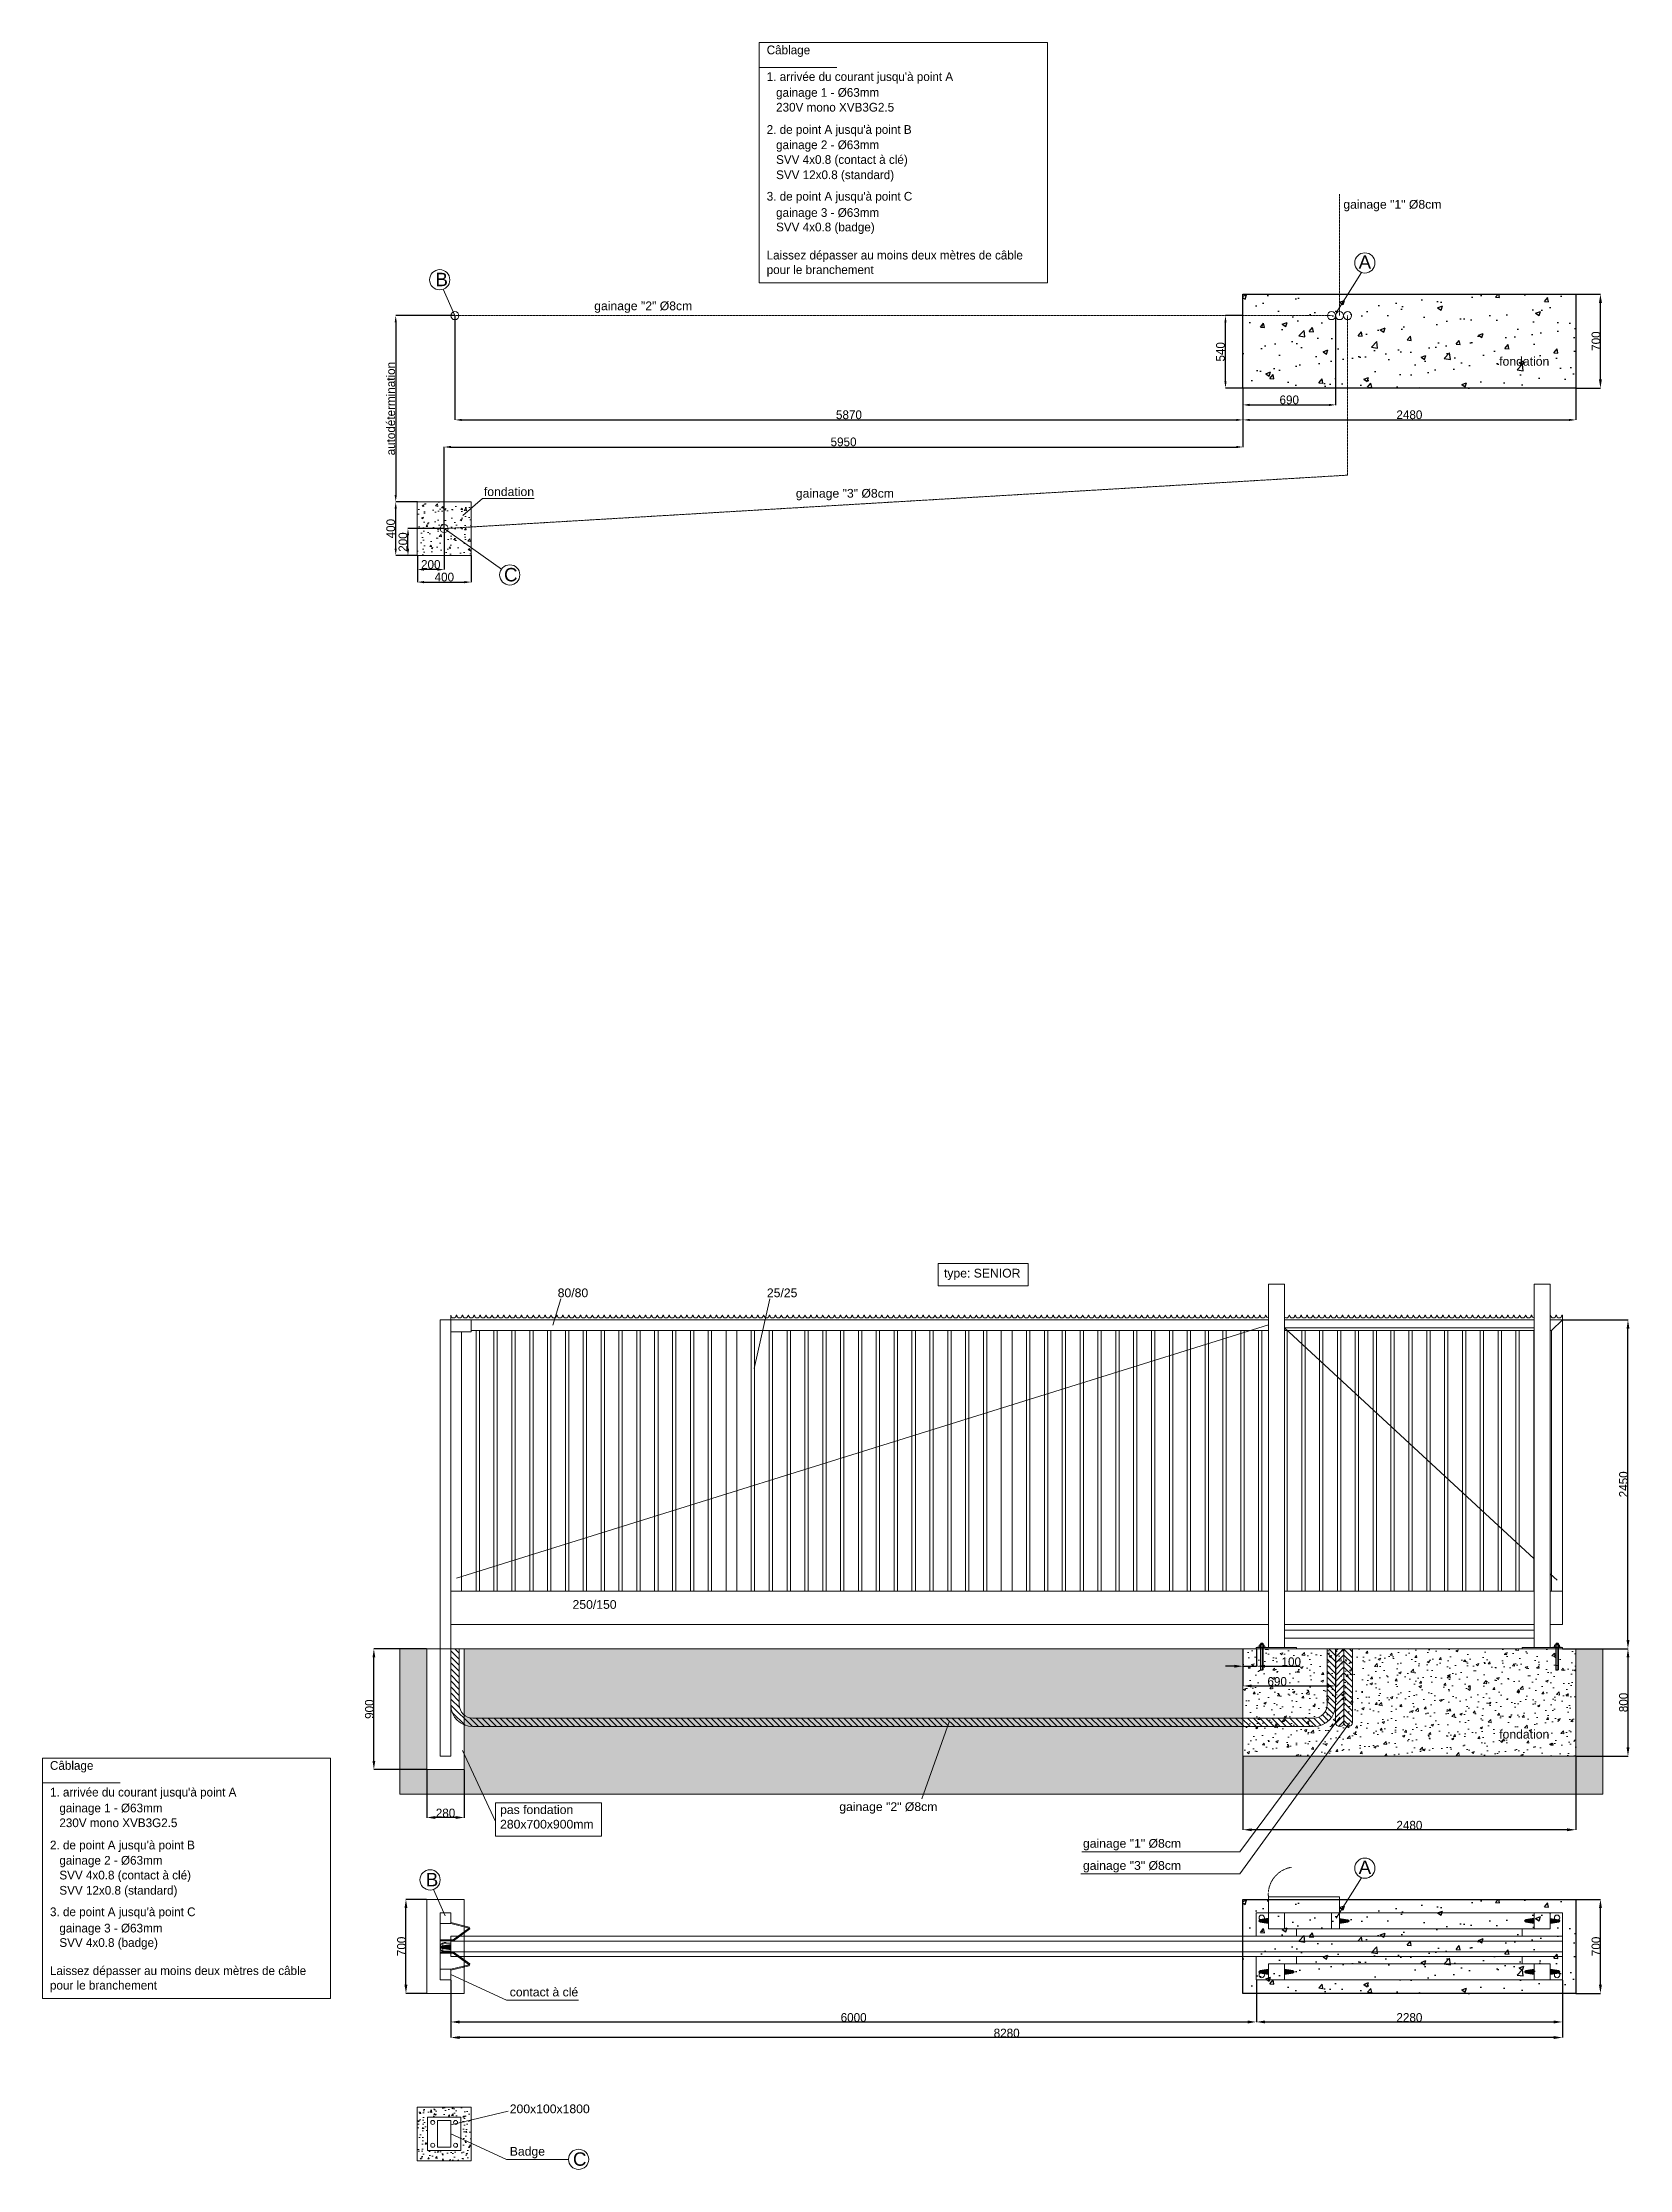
# Model space of a CAD drawing. Header units: inches. Extents: x 3540 to 15361, y 2468 to 18312.
import ezdxf

# ---------------------------------------------------------------- set-up
doc = ezdxf.new("R2010")
doc.units = ezdxf.units.IN
doc.header["$MEASUREMENT"] = 0
doc.linetypes.add('CENTER2', pattern=[1.125, 0.75, -0.125, 0.125, -0.125])
doc.linetypes.add('DASHED2', pattern=[0.375, 0.25, -0.125])
doc.layers.get('Defpoints').update_dxf_attribs({"lineweight": 5})
for name, color, linetype, lineweight in [('centerlijn', 1, 'CENTER2', 5), ('dimension', 5, 'Continuous', 5), ('Elektriciteit fijn', 1, 'Continuous', 20), ('streeplijn', 7, 'DASHED2', 5), ('volle lijn', 7, 'Continuous', 9)]:
    doc.layers.add(name, color=color, linetype=linetype, lineweight=lineweight)
doc.dimstyles.new('ISO-25', dxfattribs={"dimtxt": 50, "dimasz": 10, "dimexe": 1.25, "dimexo": 0.625, "dimtad": 1, "dimdec": 1, "dimtxsty": 'Standard', "dimblk": 'OBLIQUE', "dimcen": 50, "dimadec": 0, "dimazin": 0, "dimtfac": 1, "dimtdec": 1, "dimtmove": 0, "dimatfit": 3, "dimldrblk": 'OBLIQUE', "dimfxl": 1, "dimarcsym": 0})
doc.dimstyles.get("Standard").update_dxf_attribs({"dimtxt": 50, "dimasz": 50, "dimexe": 0.18, "dimexo": 0.0625, "dimgap": 5, "dimtad": 1, "dimdec": 0, "dimzin": 0, "dimdsep": 46, "dimtxsty": 'Standard', "dimcen": 0.09, "dimadec": 0, "dimazin": 0, "dimtfac": 1, "dimtdec": 0, "dimtofl": 0, "dimtmove": 0, "dimatfit": 3, "dimfxl": 1, "dimtolj": 1, "dimtzin": 0, "dimarcsym": 0})

msp = doc.modelspace()

# ---------------------------------------------------------------- texts
at = {"layer": 'dimension', "char_height": 65, "attachment_point": 1}
for s, width, insert in [('\\A1;{\\fArial|b0|i0|c0|p34;80/80}', 354.2869, (7377.42, 9030.91)), ('\\A1;{\\fArial|b0|i0|c0|p34;25/25}', 354.2869, (8935.89, 9030.91)), ('\\A1;{\\fArial|b0|i0|c0|p34;250/150}', 354.2869, (7488.05, 6709.46)), ('\\A1;{\\fArial|b0|i0|c0|p34;200x100x1800}', 1173.4334, (7020.43, 2952.29))]:
    msp.add_mtext_dynamic_manual_height_columns(s, width=width, gutter_width=12.5, heights=[0], dxfattribs=dict(at, insert=insert))
at = {"layer": 'Elektriciteit fijn', "attachment_point": 1}
for s, width, insert, char_height in [('\\A1;{\\fArial|b0|i0|c0|p34;gainage "1" %%C8cm}', 1173.4334, (13229.85, 17139.54), 65), ('\\A1;{\\fArial|b0|i0|c0|p34;A}', 113.0579, (13343.69, 16727.11), 100), ('\\A1;{\\fArial|b0|i0|c0|p34;B}', 113.0579, (6466.57, 16597.29), 100), ('\\A1;{\\fArial|b0|i0|c0|p34;gainage "2" %%C8cm}', 1173.4334, (7649.35, 16383.19), 65), ('\\A1;{\\fArial|b0|i0|c0|p34;\\C7;fondation}', 1292.6749, (14390.73, 15969.94), 65), ('\\A1;{\\fArial|b0|i0|c0|p34;\\C7;fondation}', 1292.6749, (6827.69, 14998.98), 65), ('\\A1;{\\fArial|b0|i0|c0|p34;gainage "3" %%C8cm}', 1173.4334, (9151.56, 14986.84), 65), ('\\A1;{\\fArial|b0|i0|c0|p34;C}', 113.0579, (6977.67, 14398.26), 100), ('\\A1;{\\fArial|b0|i0|c0|p34;\\C7;fondation}', 1292.6749, (14390.73, 5742.95), 65), ('\\A1;{\\fArial|b0|i0|c0|p34;\\C7;pas fondation^J280x700x900mm}', 1292.6749, (6948.28, 5180.94), 65), ('\\A1;{\\fArial|b0|i0|c0|p34;gainage "2" %%C8cm}', 1173.4334, (9475.14, 5203.21), 65), ('\\A1;{\\fArial|b0|i0|c0|p34;gainage "1" %%C8cm}', 1173.4334, (11290.24, 4929.9), 65), ('\\A1;{\\fArial|b0|i0|c0|p34;gainage "3" %%C8cm}', 1173.4334, (11290.24, 4765.08), 65), ('\\A1;{\\fArial|b0|i0|c0|p34;A}', 113.0579, (13343.69, 4769.15), 100), ('\\A1;{\\fArial|b0|i0|c0|p34;B}', 113.0579, (6394.69, 4677.25), 100), ('\\A1;{\\fArial|b0|i0|c0|p34;contact à clé}', 1173.4334, (7020.43, 3822.41), 65), ('\\A1;{\\fArial|b0|i0|c0|p34;Badge}', 1173.4334, (7020.43, 2636.04), 65), ('\\A1;{\\fArial|b0|i0|c0|p34;C}', 113.0579, (7490.81, 2595.68), 100)]:
    msp.add_mtext_dynamic_manual_height_columns(s, width=width, gutter_width=12.5, heights=[0], dxfattribs=dict(at, insert=insert, char_height=char_height))
at = {"layer": 'volle lijn', "color": 250, "char_height": 65, "attachment_point": 1}
for s, width, insert in [('{\\fComic Sans MS|b0|i0|c0|p66;Câblage}', 348.5466, (8934.35, 18289.64)), ("{\\fComic Sans MS|b0|i0|c0|p66;1. arrivée du courant jusqu'à point A}", 2654.2782, (8934.35, 18090.87)), ('{\\fComic Sans MS|b0|i0|c0|p66;gainage 1 - %%C63mm}', 1482.3852, (9004.35, 17972.98)), ('{\\fComic Sans MS|b0|i0|c0|p66;230V mono XVB3G2.5}', 1458.2916, (9004.35, 17862.7)), ("{\\fComic Sans MS|b0|i0|c0|p66;2. de point A jusqu'à point B}", 1831.8702, (8934.35, 17696.89)), ('{\\fComic Sans MS|b0|i0|c0|p66;gainage 2 - %%C63mm}', 1499.2507, (9004.35, 17583.1)), ('{\\fComic Sans MS|b0|i0|c0|p66;SVV 4x0.8 (contact à clé)}', 1670.3147, (9004.35, 17473.05)), ('{\\fComic Sans MS|b0|i0|c0|p66;SVV 12x0.8 (standard)}', 1670.3147, (9004.35, 17359.69)), ("{\\fComic Sans MS|b0|i0|c0|p66;3. de point A jusqu'à point C}", 1831.8702, (8934.35, 17199.42)), ('{\\fComic Sans MS|b0|i0|c0|p66;gainage 3 - %%C63mm}', 1499.2507, (9004.35, 17078.13)), ('{\\fComic Sans MS|b0|i0|c0|p66;SVV 4x0.8 (badge)}', 1670.3147, (9004.35, 16970.49)), ('{\\fComic Sans MS|b0|i0|c0|p66;Laissez dépasser au moins deux mètres de câble pour le branchement}', 2052.7373, (8934.35, 16761.03)), ('{\\fComic Sans MS|b0|i0|c0|p66;Câblage}', 348.5466, (3595.25, 5510.19)), ("{\\fComic Sans MS|b0|i0|c0|p66;1. arrivée du courant jusqu'à point A}", 2654.2782, (3595.25, 5311.42)), ('{\\fComic Sans MS|b0|i0|c0|p66;gainage 1 - %%C63mm}', 1482.3852, (3665.25, 5193.53)), ('{\\fComic Sans MS|b0|i0|c0|p66;230V mono XVB3G2.5}', 1458.2916, (3665.25, 5083.25)), ("{\\fComic Sans MS|b0|i0|c0|p66;2. de point A jusqu'à point B}", 1831.8702, (3595.25, 4917.44)), ('{\\fComic Sans MS|b0|i0|c0|p66;gainage 2 - %%C63mm}', 1499.2507, (3665.25, 4803.65)), ('{\\fComic Sans MS|b0|i0|c0|p66;SVV 4x0.8 (contact à clé)}', 1670.3147, (3665.25, 4693.6)), ('{\\fComic Sans MS|b0|i0|c0|p66;SVV 12x0.8 (standard)}', 1670.3147, (3665.25, 4580.24)), ("{\\fComic Sans MS|b0|i0|c0|p66;3. de point A jusqu'à point C}", 1831.8702, (3595.25, 4419.97)), ('{\\fComic Sans MS|b0|i0|c0|p66;gainage 3 - %%C63mm}', 1499.2507, (3665.25, 4298.69)), ('{\\fComic Sans MS|b0|i0|c0|p66;SVV 4x0.8 (badge)}', 1670.3147, (3665.25, 4191.04)), ('{\\fComic Sans MS|b0|i0|c0|p66;Laissez dépasser au moins deux mètres de câble pour le branchement}', 2052.7373, (3595.25, 3981.58))]:
    msp.add_mtext_dynamic_manual_height_columns(s, width=width, gutter_width=250, heights=[0], dxfattribs=dict(at, insert=insert))
at = {"layer": 'volle lijn', "insert": (10254.67, 9177.52), "char_height": 65, "attachment_point": 1}
msp.add_mtext_dynamic_manual_height_columns('\\A1;{\\fArial|b0|i0|c0|p34;type: SENIOR}', width=1213.3344, gutter_width=12.5, heights=[0], dxfattribs=at)

# ---------------------------------------------------------------- blocks, each defined once
blk = doc.blocks.new('*D21')
at = {"layer": 'Defpoints', "color": 0, "transparency": 16777216}
for p in [(6582, 3880), (12582, 3880), (12582, 3567)]:
    blk.add_point(p, dxfattribs=at)
at = {"layer": 'dimension', "color": 0, "lineweight": -2, "transparency": 16777216}
for p, q in [((6582, 3879), (6582, 3566)), ((12582, 3879), (12582, 3566)), ((6647, 3567), (12517, 3567))]:
    blk.add_line(p, q, dxfattribs=at)
at = {"layer": 'dimension', "color": 0, "transparency": 16777216}
for points in [[(6647, 3578), (6647, 3556), (6582, 3567)], [(12517, 3578), (12517, 3556), (12582, 3567)]]:
    blk.add_solid(points, dxfattribs=at)
at = {"layer": 'dimension', "color": 0, "transparency": 16777216, "insert": (9582, 3600), "char_height": 65, "attachment_point": 5}
blk.add_mtext('6000', dxfattribs=at)
blk = doc.blocks.new('_Oblique')
at = {"color": 0, "linetype": 'ByBlock', "lineweight": -2}
blk.add_line((-0.5, -0.5), (0.5, 0.5), dxfattribs=at)
blk = doc.blocks.new('*D22')
at = {"layer": 'Defpoints', "color": 0, "transparency": 16777216}
for p in [(6582, 3880), (14862, 3880), (6582, 3451)]:
    blk.add_point(p, dxfattribs=at)
at = {"layer": 'dimension', "color": 0, "lineweight": -2, "transparency": 16777216}
for p, q in [((6582, 3879), (6582, 3450)), ((14862, 3879), (14862, 3450)), ((14797, 3451), (6647, 3451))]:
    blk.add_line(p, q, dxfattribs=at)
at = {"layer": 'dimension', "color": 0, "transparency": 16777216}
for points in [[(6647, 3462), (6647, 3440), (6582, 3451)], [(14797, 3462), (14797, 3440), (14862, 3451)]]:
    blk.add_solid(points, dxfattribs=at)
at = {"layer": 'dimension', "color": 0, "transparency": 16777216, "insert": (10722, 3484), "char_height": 65, "attachment_point": 5}
blk.add_mtext('8280', dxfattribs=at)
blk = doc.blocks.new('neuswiel')
blk.add_lwpolyline([(130, 157), (190, 157), (190, 217), (130, 217)], close=True)
blk.add_circle((175, 187), 7.5)
blk.add_arc((175, 187), 35, 238.9973, 121.0027)
blk = doc.blocks.new('*D19')
at = {"layer": 'Defpoints', "color": 0, "transparency": 16777216}
for p in [(12582, 3880), (14862, 3880), (14862, 3567)]:
    blk.add_point(p, dxfattribs=at)
at = {"layer": 'dimension', "color": 0, "lineweight": -2, "transparency": 16777216}
for p, q in [((12582, 3879), (12582, 3566)), ((14862, 3879), (14862, 3566)), ((12647, 3567), (14797, 3567))]:
    blk.add_line(p, q, dxfattribs=at)
at = {"layer": 'dimension', "color": 0, "transparency": 16777216}
for points in [[(12647, 3578), (12647, 3556), (12582, 3567)], [(14797, 3578), (14797, 3556), (14862, 3567)]]:
    blk.add_solid(points, dxfattribs=at)
at = {"layer": 'dimension', "color": 0, "transparency": 16777216, "insert": (13722, 3600), "char_height": 65, "attachment_point": 5}
blk.add_mtext('2280', dxfattribs=at)
blk = doc.blocks.new('*D20')
at = {"layer": 'Defpoints', "color": 0, "transparency": 16777216}
for p in [(14962, 4480), (15145, 4480), (14962, 3780)]:
    blk.add_point(p, dxfattribs=at)
at = {"layer": 'dimension', "color": 0, "lineweight": -2, "transparency": 16777216}
for p, q in [((14962, 4480), (15146, 4480)), ((15145, 3845), (15145, 4415)), ((14962, 3780), (15146, 3780))]:
    blk.add_line(p, q, dxfattribs=at)
at = {"layer": 'dimension', "color": 0, "transparency": 16777216}
for points in [[(15134, 4415), (15156, 4415), (15145, 4480)], [(15134, 3845), (15156, 3845), (15145, 3780)]]:
    blk.add_solid(points, dxfattribs=at)
at = {"layer": 'dimension', "color": 0, "transparency": 16777216, "insert": (15112, 4130), "char_height": 65, "attachment_point": 5, "rotation": 90}
blk.add_mtext('700', dxfattribs=at)
blk = doc.blocks.new('*D18')
at = {"layer": 'Defpoints', "color": 0, "transparency": 16777216}
for p in [(14862, 8797), (15350, 8797), (14862, 6347)]:
    blk.add_point(p, dxfattribs=at)
at = {"layer": 'dimension', "color": 0, "lineweight": -2, "transparency": 16777216}
for p, q in [((14862, 8797), (15352, 8797)), ((15350, 6412), (15350, 8732)), ((14862, 6347), (15352, 6347))]:
    blk.add_line(p, q, dxfattribs=at)
at = {"layer": 'dimension', "color": 0, "transparency": 16777216}
for points in [[(15340, 8732), (15361, 8732), (15350, 8797)], [(15340, 6412), (15361, 6412), (15350, 6347)]]:
    blk.add_solid(points, dxfattribs=at)
at = {"layer": 'dimension', "color": 0, "transparency": 16777216, "insert": (15317, 7572), "char_height": 65, "attachment_point": 5, "rotation": 90}
blk.add_mtext('2450', dxfattribs=at)
blk = doc.blocks.new('*D12')
at = {"layer": 'Defpoints', "color": 0, "transparency": 16777216}
for p in [(12482, 6347), (12582, 6347), (12582, 6217)]:
    blk.add_point(p, dxfattribs=at)
at = {"layer": 'dimension', "color": 0, "lineweight": -2, "transparency": 16777216}
for p, q in [((12482, 6346), (12482, 6216)), ((12582, 6346), (12582, 6216)), ((12417, 6217), (12352, 6217)), ((12482, 6217), (12582, 6217)), ((12647, 6217), (12908, 6217))]:
    blk.add_line(p, q, dxfattribs=at)
at = {"layer": 'dimension', "color": 0, "transparency": 16777216}
for points in [[(12417, 6228), (12417, 6206), (12482, 6217)], [(12647, 6228), (12647, 6206), (12582, 6217)]]:
    blk.add_solid(points, dxfattribs=at)
at = {"layer": 'dimension', "color": 0, "transparency": 16777216, "insert": (12842, 6250), "char_height": 65, "attachment_point": 5}
blk.add_mtext('100', dxfattribs=at)
blk = doc.blocks.new('*D11')
at = {"layer": 'Defpoints', "color": 0, "transparency": 16777216}
for p in [(12482, 6347), (13172, 6347), (13172, 6070)]:
    blk.add_point(p, dxfattribs=at)
at = {"layer": 'dimension', "color": 0, "lineweight": -2, "transparency": 16777216}
for p, q in [((12482, 6346), (12482, 6068)), ((13172, 6346), (13172, 6068)), ((12547, 6070), (13107, 6070))]:
    blk.add_line(p, q, dxfattribs=at)
at = {"layer": 'dimension', "color": 0, "transparency": 16777216}
for points in [[(12547, 6081), (12547, 6059), (12482, 6070)], [(13107, 6081), (13107, 6059), (13172, 6070)]]:
    blk.add_solid(points, dxfattribs=at)
at = {"layer": 'dimension', "color": 0, "transparency": 16777216, "insert": (12737, 6103), "char_height": 65, "attachment_point": 5}
blk.add_mtext('690', dxfattribs=at)
blk = doc.blocks.new('*D13')
at = {"layer": 'Defpoints', "color": 0, "transparency": 16777216}
for p in [(6247, 4480), (6402, 4480), (6402, 3780)]:
    blk.add_point(p, dxfattribs=at)
at = {"layer": 'dimension', "color": 0, "lineweight": -2, "transparency": 16777216}
for p, q in [((6401, 4480), (6246, 4480)), ((6247, 3845), (6247, 4415)), ((6401, 3780), (6246, 3780))]:
    blk.add_line(p, q, dxfattribs=at)
at = {"layer": 'dimension', "color": 0, "transparency": 16777216}
for points in [[(6236, 4415), (6258, 4415), (6247, 4480)], [(6236, 3845), (6258, 3845), (6247, 3780)]]:
    blk.add_solid(points, dxfattribs=at)
at = {"layer": 'dimension', "color": 0, "transparency": 16777216, "insert": (6214, 4130), "char_height": 65, "attachment_point": 5, "rotation": 90}
blk.add_mtext('700', dxfattribs=at)
blk = doc.blocks.new('*D14')
at = {"layer": 'Defpoints', "color": 0, "transparency": 16777216}
for p in [(6402, 5447), (6682, 5447), (6402, 5090)]:
    blk.add_point(p, dxfattribs=at)
at = {"layer": 'dimension', "color": 0, "lineweight": -2, "transparency": 16777216}
for p, q in [((6402, 5446), (6402, 5088)), ((6682, 5446), (6682, 5088)), ((6617, 5090), (6467, 5090))]:
    blk.add_line(p, q, dxfattribs=at)
at = {"layer": 'dimension', "color": 0, "transparency": 16777216}
for points in [[(6467, 5101), (6467, 5079), (6402, 5090)], [(6617, 5101), (6617, 5079), (6682, 5090)]]:
    blk.add_solid(points, dxfattribs=at)
at = {"layer": 'dimension', "color": 0, "transparency": 16777216, "insert": (6542, 5123), "char_height": 65, "attachment_point": 5}
blk.add_mtext('280', dxfattribs=at)
blk = doc.blocks.new('*D15')
at = {"layer": 'Defpoints', "color": 0, "transparency": 16777216}
for p in [(6008, 6347), (6402, 6347), (6402, 5447)]:
    blk.add_point(p, dxfattribs=at)
at = {"layer": 'dimension', "color": 0, "lineweight": -2, "transparency": 16777216}
for p, q in [((6401, 6347), (6007, 6347)), ((6008, 5512), (6008, 6282)), ((6401, 5447), (6007, 5447))]:
    blk.add_line(p, q, dxfattribs=at)
at = {"layer": 'dimension', "color": 0, "transparency": 16777216}
for points in [[(5998, 6282), (6019, 6282), (6008, 6347)], [(5998, 5512), (6019, 5512), (6008, 5447)]]:
    blk.add_solid(points, dxfattribs=at)
at = {"layer": 'dimension', "color": 0, "transparency": 16777216, "insert": (5975, 5897), "char_height": 65, "attachment_point": 5, "rotation": 90}
blk.add_mtext('900', dxfattribs=at)
blk = doc.blocks.new('*D16')
at = {"layer": 'Defpoints', "color": 0, "transparency": 16777216}
for p in [(12482, 5547), (14962, 5547), (12482, 4999)]:
    blk.add_point(p, dxfattribs=at)
at = {"layer": 'dimension', "color": 0, "lineweight": -2, "transparency": 16777216}
for p, q in [((12482, 5546), (12482, 4997)), ((14962, 5546), (14962, 4997)), ((14897, 4999), (12547, 4999))]:
    blk.add_line(p, q, dxfattribs=at)
at = {"layer": 'dimension', "color": 0, "transparency": 16777216}
for points in [[(12547, 5009), (12547, 4988), (12482, 4999)], [(14897, 5009), (14897, 4988), (14962, 4999)]]:
    blk.add_solid(points, dxfattribs=at)
at = {"layer": 'dimension', "color": 0, "transparency": 16777216, "insert": (13722, 5032), "char_height": 65, "attachment_point": 5}
blk.add_mtext('2480', dxfattribs=at)
blk = doc.blocks.new('*D17')
at = {"layer": 'Defpoints', "color": 0, "transparency": 16777216}
for p in [(14962, 6347), (14962, 5547), (15350, 5547)]:
    blk.add_point(p, dxfattribs=at)
at = {"layer": 'dimension', "color": 0, "lineweight": -2, "transparency": 16777216}
for p, q in [((14962, 6347), (15352, 6347)), ((15350, 6282), (15350, 5612)), ((14962, 5547), (15352, 5547))]:
    blk.add_line(p, q, dxfattribs=at)
at = {"layer": 'dimension', "color": 0, "transparency": 16777216}
for points in [[(15340, 6282), (15361, 6282), (15350, 6347)], [(15340, 5612), (15361, 5612), (15350, 5547)]]:
    blk.add_solid(points, dxfattribs=at)
at = {"layer": 'dimension', "color": 0, "transparency": 16777216, "insert": (15317, 5947), "char_height": 65, "attachment_point": 5, "rotation": 90}
blk.add_mtext('800', dxfattribs=at)
blk = doc.blocks.new('*D26')
at = {"layer": 'Defpoints', "color": 0, "transparency": 16777216}
for p in [(14962, 16438), (15145, 16438), (14962, 15738)]:
    blk.add_point(p, dxfattribs=at)
at = {"layer": 'dimension', "color": 0, "lineweight": -2, "transparency": 16777216}
for p, q in [((14962, 16438), (15146, 16438)), ((15145, 15803), (15145, 16373)), ((14962, 15738), (15146, 15738))]:
    blk.add_line(p, q, dxfattribs=at)
at = {"layer": 'dimension', "color": 0, "transparency": 16777216}
for points in [[(15134, 16373), (15156, 16373), (15145, 16438)], [(15134, 15803), (15156, 15803), (15145, 15738)]]:
    blk.add_solid(points, dxfattribs=at)
at = {"layer": 'dimension', "color": 0, "transparency": 16777216, "insert": (15112, 16088), "char_height": 65, "attachment_point": 5, "rotation": 90}
blk.add_mtext('700', dxfattribs=at)
blk = doc.blocks.new('*D28')
at = {"layer": 'Defpoints', "color": 0, "transparency": 16777216}
for p in [(13172, 16278), (12482, 15738), (13172, 15613)]:
    blk.add_point(p, dxfattribs=at)
at = {"layer": 'dimension', "color": 0, "lineweight": -2, "transparency": 16777216}
for p, q in [((13172, 16278), (13172, 15612)), ((12482, 15738), (12482, 15612)), ((12532, 15613), (13122, 15613))]:
    blk.add_line(p, q, dxfattribs=at)
at = {"layer": 'dimension', "color": 0, "transparency": 16777216}
for points in [[(12532, 15621), (12532, 15604), (12482, 15613)], [(13122, 15621), (13122, 15604), (13172, 15613)]]:
    blk.add_solid(points, dxfattribs=at)
at = {"layer": 'dimension', "color": 0, "transparency": 16777216, "insert": (12827, 15650), "char_height": 65, "attachment_point": 5}
blk.add_mtext('\\A1;690', dxfattribs=at)
blk = doc.blocks.new('*D29')
at = {"layer": 'Defpoints', "color": 0, "transparency": 16777216}
for p in [(12482, 15738), (14962, 15738), (14962, 15501)]:
    blk.add_point(p, dxfattribs=at)
at = {"layer": 'dimension', "color": 0, "lineweight": -2, "transparency": 16777216}
for p, q in [((12482, 15738), (12482, 15501)), ((14962, 15738), (14962, 15501)), ((12532, 15501), (14912, 15501))]:
    blk.add_line(p, q, dxfattribs=at)
at = {"layer": 'dimension', "color": 0, "transparency": 16777216}
for points in [[(12532, 15509), (12532, 15493), (12482, 15501)], [(14912, 15509), (14912, 15493), (14962, 15501)]]:
    blk.add_solid(points, dxfattribs=at)
at = {"layer": 'dimension', "color": 0, "transparency": 16777216, "insert": (13722, 15539), "char_height": 65, "attachment_point": 5}
blk.add_mtext('\\A1;2480', dxfattribs=at)
blk = doc.blocks.new('*D30')
at = {"layer": 'Defpoints', "color": 0, "transparency": 16777216}
for p in [(12352, 16278), (12482, 16278), (12482, 15738)]:
    blk.add_point(p, dxfattribs=at)
at = {"layer": 'dimension', "color": 0, "lineweight": -2, "transparency": 16777216}
for p, q in [((12482, 16278), (12352, 16278)), ((12352, 15788), (12352, 16228)), ((12482, 15738), (12352, 15738))]:
    blk.add_line(p, q, dxfattribs=at)
at = {"layer": 'dimension', "color": 0, "transparency": 16777216}
for points in [[(12344, 16228), (12360, 16228), (12352, 16278)], [(12344, 15788), (12360, 15788), (12352, 15738)]]:
    blk.add_solid(points, dxfattribs=at)
at = {"layer": 'dimension', "color": 0, "transparency": 16777216, "insert": (12315, 16008), "char_height": 65, "attachment_point": 5, "rotation": 90}
blk.add_mtext('\\A1;540', dxfattribs=at)
blk = doc.blocks.new('*D31')
at = {"layer": 'Defpoints', "color": 0, "transparency": 16777216}
for p in [(6612, 16278), (12482, 15738), (12482, 15501)]:
    blk.add_point(p, dxfattribs=at)
at = {"layer": 'dimension', "color": 0, "lineweight": -2, "transparency": 16777216}
for p, q in [((6612, 16278), (6612, 15501)), ((12482, 15738), (12482, 15501)), ((6662, 15501), (12432, 15501))]:
    blk.add_line(p, q, dxfattribs=at)
at = {"layer": 'dimension', "color": 0, "transparency": 16777216}
for points in [[(6662, 15509), (6662, 15493), (6612, 15501)], [(12432, 15509), (12432, 15493), (12482, 15501)]]:
    blk.add_solid(points, dxfattribs=at)
at = {"layer": 'dimension', "color": 0, "transparency": 16777216, "insert": (9547, 15539), "char_height": 65, "attachment_point": 5}
blk.add_mtext('\\A1;5870', dxfattribs=at)
blk = doc.blocks.new('*D32')
at = {"layer": 'Defpoints', "color": 0, "transparency": 16777216}
for p in [(12482, 15738), (12482, 15299), (6532, 14691)]:
    blk.add_point(p, dxfattribs=at)
at = {"layer": 'dimension', "color": 0, "lineweight": -2, "transparency": 16777216}
for p, q in [((12482, 15738), (12482, 15299)), ((6532, 14692), (6532, 15300)), ((6582, 15299), (12432, 15299))]:
    blk.add_line(p, q, dxfattribs=at)
at = {"layer": 'dimension', "color": 0, "transparency": 16777216}
for points in [[(6582, 15308), (6582, 15291), (6532, 15299)], [(12432, 15308), (12432, 15291), (12482, 15299)]]:
    blk.add_solid(points, dxfattribs=at)
at = {"layer": 'dimension', "color": 0, "transparency": 16777216, "insert": (9507, 15337), "char_height": 65, "attachment_point": 5}
blk.add_mtext('\\A1;5950', dxfattribs=at)
blk = doc.blocks.new('*D33')
at = {"layer": 'Defpoints', "color": 0, "transparency": 16777216}
for p in [(6332, 14491), (6732, 14491), (6732, 14293)]:
    blk.add_point(p, dxfattribs=at)
at = {"layer": 'dimension', "color": 0, "lineweight": -2, "transparency": 16777216}
for p, q in [((6332, 14491), (6332, 14293)), ((6732, 14491), (6732, 14293)), ((6382, 14293), (6682, 14293))]:
    blk.add_line(p, q, dxfattribs=at)
at = {"layer": 'dimension', "color": 0, "transparency": 16777216}
for points in [[(6382, 14301), (6382, 14284), (6332, 14293)], [(6682, 14301), (6682, 14284), (6732, 14293)]]:
    blk.add_solid(points, dxfattribs=at)
at = {"layer": 'dimension', "color": 0, "transparency": 16777216, "insert": (6533, 14330), "char_height": 65, "attachment_point": 5}
blk.add_mtext('\\A1;400', dxfattribs=at)
blk = doc.blocks.new('*D34')
at = {"layer": 'Defpoints', "color": 0, "transparency": 16777216}
for p in [(6532, 14691), (6332, 14491), (6332, 14386)]:
    blk.add_point(p, dxfattribs=at)
at = {"layer": 'dimension', "color": 0, "lineweight": -2, "transparency": 16777216}
for p, q in [((6532, 14691), (6532, 14386)), ((6332, 14491), (6332, 14386)), ((6482, 14386), (6382, 14386))]:
    blk.add_line(p, q, dxfattribs=at)
at = {"layer": 'dimension', "color": 0, "transparency": 16777216}
for points in [[(6382, 14395), (6382, 14378), (6332, 14386)], [(6482, 14395), (6482, 14378), (6532, 14386)]]:
    blk.add_solid(points, dxfattribs=at)
at = {"layer": 'dimension', "color": 0, "transparency": 16777216, "insert": (6432, 14424), "char_height": 65, "attachment_point": 5}
blk.add_mtext('\\A1;200', dxfattribs=at)
blk = doc.blocks.new('*D35')
at = {"layer": 'Defpoints', "color": 0, "transparency": 16777216}
for p in [(6262, 14691), (6532, 14691), (6332, 14491)]:
    blk.add_point(p, dxfattribs=at)
at = {"layer": 'dimension', "color": 0, "lineweight": -2, "transparency": 16777216}
for p, q in [((6532, 14691), (6262, 14691)), ((6262, 14541), (6262, 14641)), ((6332, 14491), (6262, 14491))]:
    blk.add_line(p, q, dxfattribs=at)
at = {"layer": 'dimension', "color": 0, "transparency": 16777216}
for points in [[(6254, 14641), (6271, 14641), (6262, 14691)], [(6254, 14541), (6271, 14541), (6262, 14491)]]:
    blk.add_solid(points, dxfattribs=at)
at = {"layer": 'dimension', "color": 0, "transparency": 16777216, "insert": (6225, 14591), "char_height": 65, "attachment_point": 5, "rotation": 90}
blk.add_mtext('\\A1;200', dxfattribs=at)
blk = doc.blocks.new('*D36')
at = {"layer": 'Defpoints', "color": 0, "transparency": 16777216}
for p in [(6171, 14891), (6332, 14891), (6332, 14491)]:
    blk.add_point(p, dxfattribs=at)
at = {"layer": 'dimension', "color": 0, "lineweight": -2, "transparency": 16777216}
for p, q in [((6332, 14891), (6171, 14891)), ((6171, 14541), (6171, 14841)), ((6332, 14491), (6171, 14491))]:
    blk.add_line(p, q, dxfattribs=at)
at = {"layer": 'dimension', "color": 0, "transparency": 16777216}
for points in [[(6163, 14841), (6179, 14841), (6171, 14891)], [(6163, 14541), (6179, 14541), (6171, 14491)]]:
    blk.add_solid(points, dxfattribs=at)
at = {"layer": 'dimension', "color": 0, "transparency": 16777216, "insert": (6134, 14691), "char_height": 65, "attachment_point": 5, "rotation": 90}
blk.add_mtext('\\A1;400', dxfattribs=at)
blk = doc.blocks.new('*D37')
at = {"layer": 'Defpoints', "color": 0, "transparency": 16777216}
for p in [(6612, 16278), (6171, 14891), (6332, 14891)]:
    blk.add_point(p, dxfattribs=at)
at = {"layer": 'dimension', "color": 0, "lineweight": -2, "transparency": 16777216}
for p, q in [((6612, 16278), (6171, 16278)), ((6171, 16228), (6171, 14941)), ((6332, 14891), (6171, 14891))]:
    blk.add_line(p, q, dxfattribs=at)
at = {"layer": 'dimension', "color": 0, "transparency": 16777216}
for points in [[(6163, 16228), (6179, 16228), (6171, 16278)], [(6163, 14941), (6179, 14941), (6171, 14891)]]:
    blk.add_solid(points, dxfattribs=at)
at = {"layer": 'dimension', "color": 0, "transparency": 16777216, "insert": (6134, 15585), "char_height": 65, "attachment_point": 5, "rotation": 90}
blk.add_mtext('\\A1;autodétermination', dxfattribs=at)

# ---------------------------------------------------------------- dimensions: what is measured, and where the dimension line sits
at = {"layer": 'dimension'}
for base, p1, p2, angle, picture, middle in [((15144.74, 16437.82), (14961.72, 15737.82), (14961.72, 16437.82), 90, '*D26', (15144.74, 16087.82)), ((12581.72, 6216.99), (12481.72, 6346.78), (12581.72, 6346.78), 180, '*D12', (12842.35, 6216.99)), ((13171.72, 6069.73), (12481.72, 6346.78), (13171.72, 6346.78), 180, '*D11', (12736.72, 6069.73)), ((6401.72, 5089.74), (6681.72, 5446.78), (6401.72, 5446.78), 180, '*D14', (6541.72, 5089.74)), ((6247.12, 4479.86), (6401.72, 3779.86), (6401.72, 4479.86), 90, '*D13', (6247.12, 4129.86)), ((15144.74, 4479.86), (14961.72, 3779.86), (14961.72, 4479.86), 90, '*D20', (15144.74, 4129.86))]:
    dim = msp.add_linear_dim(base=base, p1=p1, p2=p2, angle=angle, dimstyle='ISO-25', override={"dimtxt": 65, "dimasz": 65, "dimsah": 1}, dxfattribs=at)
    dim.commit()
    dim.dimension.update_dxf_attribs({"geometry": picture, "text_midpoint": middle, "dimtype": 160})
dim = msp.add_linear_dim(base=(6171.1, 14891.44), p1=(6611.72, 16277.82), p2=(6331.72, 14891.44), angle=90, text='autodétermination', dimstyle='Standard', override={"dimtxt": 65}, dxfattribs=at)
dim.commit()
dim.dimension.update_dxf_attribs({"geometry": '*D37', "text_midpoint": (6133.6, 15584.63)})
for base, p1, p2, dimstyle, override, picture, middle in [((12481.72, 15501.16), (6611.72, 16277.82), (12481.72, 15737.82), 'Standard', {"dimtxt": 65}, '*D31', (9546.72, 15538.66)), ((13171.72, 15612.63), (12481.72, 15737.82), (13171.72, 16277.82), 'Standard', {"dimtxt": 65}, '*D28', (12826.72, 15650.13)), ((12481.72, 15299.37), (6531.72, 14691.44), (12481.72, 15737.82), 'Standard', {"dimtxt": 65}, '*D32', (9506.72, 15336.87)), ((14961.72, 15501.16), (12481.72, 15737.82), (14961.72, 15737.82), 'Standard', {"dimtxt": 65}, '*D29', (13721.72, 15538.66)), ((6331.72, 14386.18), (6531.72, 14691.44), (6331.72, 14491.44), 'Standard', {"dimtxt": 65}, '*D34', (6431.72, 14423.68)), ((12581.72, 3566.89), (6581.72, 3879.86), (12581.72, 3879.86), 'ISO-25', {"dimtxt": 65, "dimasz": 65, "dimsah": 1}, '*D21', (9581.72, 3600.02))]:
    dim = msp.add_linear_dim(base=base, p1=p1, p2=p2, dimstyle=dimstyle, override=override, dxfattribs=at)
    dim.commit()
    dim.dimension.update_dxf_attribs({"geometry": picture, "text_midpoint": middle})
for base, p1, p2, angle, dimstyle, override, picture, middle in [((12352.01, 16277.82), (12481.72, 15737.82), (12481.72, 16277.82), 90, 'Standard', {"dimtxt": 65}, '*D30', (12314.51, 16007.82)), ((6171.1, 14891.44), (6331.72, 14491.44), (6331.72, 14891.44), 90, 'Standard', {"dimtxt": 65}, '*D36', (6133.6, 14691.44)), ((6262.31, 14691.44), (6331.72, 14491.44), (6531.72, 14691.44), 90, 'Standard', {"dimtxt": 65}, '*D35', (6224.81, 14591.44)), ((15350.46, 8796.78), (14861.72, 6346.78), (14861.72, 8796.78), 90, 'ISO-25', {"dimtxt": 65, "dimasz": 65, "dimsah": 1}, '*D18', (15317.33, 7571.78)), ((6008.42, 6346.78), (6401.72, 5446.78), (6401.72, 6346.78), 90, 'ISO-25', {"dimtxt": 65, "dimasz": 65, "dimsah": 1}, '*D15', (5975.3, 5896.78)), ((15350.46, 5546.78), (14961.72, 6346.78), (14961.72, 5546.78), 90, 'ISO-25', {"dimtxt": 65, "dimasz": 65, "dimsah": 1}, '*D17', (15317.33, 5946.78)), ((12481.72, 4998.56), (14961.72, 5546.78), (12481.72, 5546.78), 180, 'ISO-25', {"dimtxt": 65, "dimasz": 65, "dimsah": 1}, '*D16', (13721.72, 5031.68))]:
    dim = msp.add_linear_dim(base=base, p1=p1, p2=p2, angle=angle, dimstyle=dimstyle, override=override, dxfattribs=at)
    dim.commit()
    dim.dimension.update_dxf_attribs({"geometry": picture, "text_midpoint": middle})
for base, p1, p2, dimstyle, override, picture, middle in [((6731.72, 14292.78), (6331.72, 14491.44), (6731.72, 14491.44), 'Standard', {"dimtxt": 65}, '*D33', (6533.01, 14292.78)), ((6581.72, 3451.06), (14861.72, 3879.86), (6581.72, 3879.86), 'ISO-25', {"dimtxt": 65, "dimasz": 65, "dimsah": 1}, '*D22', (10721.72, 3451.06)), ((14861.72, 3566.89), (12581.72, 3879.86), (14861.72, 3879.86), 'ISO-25', {"dimtxt": 65, "dimasz": 65, "dimsah": 1}, '*D19', (13721.72, 3566.89))]:
    dim = msp.add_linear_dim(base=base, p1=p1, p2=p2, dimstyle=dimstyle, override=override, dxfattribs=at)
    dim.commit()
    dim.dimension.update_dxf_attribs({"geometry": picture, "text_midpoint": middle, "dimtype": 160})

# ---------------------------------------------------------------- hatches: boundary and pattern name
h = msp.add_hatch()
h.set_pattern_fill('AR-CONC', color=251, scale=2, style=0)
h.set_pattern_definition([(50, (2256.26, 15969.9), (364.369, -31.878), [38.1, -419.1]), (355, (2256.26, 15969.9), (-70.486, 382.113), [30.48, -335.28]), (100.451, (2286.62, 15967.24), (293.885, 350.233), [32.38, -356.18]), (46.184, (2256.26, 16071.5), (542.158, -84.085), [57.15, -628.65]), (96.6356, (2301.44, 16064.5), (474.808, 494.851), [48.57, -534.27]), (351.184, (2256.26, 16071.5), (474.81, 494.85), [45.72, -502.92]), (21, (2307.06, 16046.1), (303.23, -204.531), [38.1, -419.1]), (326, (2307.06, 16046.1), (123.604, 368.376), [30.48, -335.28]), (71.4514, (2332.33, 16029.05), (426.833, 163.846), [32.38, -356.18]), (37.5, (2256.26, 15969.89), (6.1772, 169.1101), [0, -331.216, 0, -340.36, 0, -336.55]), (7.5, (2256.26, 15969.9), (133.6393, 200.3611), [0, -194.056, 0, -323.596, 0, -128.27]), (327.5, (2142.97, 15969.89), (271.1812, -11.4575), [0, -127, 0, -396.24, 0, -525.78]), (317.5, (2092.17, 15969.9), (296.2584, 50.853), [0, -165.1, 0, -263.144, 0, -373.38])])
h.paths.add_polyline_path([(14961.72, 15737.82), (12481.72, 15737.82), (12481.72, 16437.82), (14961.72, 16437.82)])
h = msp.add_hatch()
h.set_pattern_fill('AR-CONC', color=251, scale=2, style=0)
h.set_pattern_definition([(50, (2256.26, 4011.94), (364.369, -31.878), [38.1, -419.1]), (355, (2256.26, 4011.94), (-70.486, 382.113), [30.48, -335.28]), (100.451, (2286.62, 4009.28), (293.885, 350.233), [32.38, -356.18]), (46.184, (2256.26, 4113.54), (542.158, -84.085), [57.15, -628.65]), (96.6356, (2301.44, 4106.53), (474.808, 494.851), [48.57, -534.27]), (351.184, (2256.26, 4113.54), (474.81, 494.85), [45.72, -502.92]), (21, (2307.06, 4088.14), (303.23, -204.531), [38.1, -419.1]), (326, (2307.06, 4088.14), (123.604, 368.376), [30.48, -335.28]), (71.4514, (2332.33, 4071.1), (426.833, 163.846), [32.38, -356.18]), (37.5, (2256.26, 4011.94), (6.1772, 169.1101), [0, -331.216, 0, -340.36, 0, -336.55]), (7.5, (2256.26, 4011.94), (133.6393, 200.3611), [0, -194.056, 0, -323.596, 0, -128.27]), (327.5, (2142.97, 4011.94), (271.1812, -11.4575), [0, -127, 0, -396.24, 0, -525.78]), (317.5, (2092.17, 4011.94), (296.2584, 50.853), [0, -165.1, 0, -263.144, 0, -373.38])])
h.paths.add_polyline_path([(14961.72, 3779.86), (12481.72, 3779.86), (12481.72, 4479.86), (14961.72, 4479.86)])
at = {"layer": 'centerlijn'}
h = msp.add_hatch(dxfattribs=at)
h.set_pattern_fill('AR-CONC', color=252, scale=20)
h.set_pattern_definition([(50, (0, 1946.17), (143.452, -12.5504), [15, -165]), (355, (0, 1946.17), (-27.7503, 150.4384), [12, -132]), (100.4514, (11.95, 1945.12), (115.7018, 137.888), [12.748, -140.2284]), (46.1842, (0, 1986.17), (213.4483, -33.1039), [22.5, -247.5]), (96.6356, (17.79, 1983.4), (186.9324, 194.8237), [19.122, -210.3428]), (351.1842, (0, 1986.17), (186.9324, 194.8237), [18, -198]), (21, (20, 1976.17), (119.3814, -80.5238), [15, -165]), (326, (20, 1976.17), (48.663, 145.03), [12, -132]), (71.4514, (29.95, 1969.46), (168.0445, 64.5062), [12.748, -140.2284]), (37.5, (0, 1946.166), (2.43197, 66.57877), [0, -130.4, 0, -134, 0, -132.5]), (7.5, (0, 1946.166), (52.6139, 78.88234), [0, -76.4, 0, -127.4, 0, -50.5]), (327.5, (-44.6, 1946.166), (106.76449, -4.51097), [0, -50, 0, -156, 0, -207]), (317.5, (-64.6, 1946.17), (116.63723, 20.021), [0, -65, 0, -103.6, 0, -147])])
h.paths.add_polyline_path([(6561.67, 14693.21), (6731.72, 14703.27), (6731.72, 14891.44), (6331.72, 14891.44), (6331.72, 14491.44), (6731.72, 14491.44), (6731.72, 14703.27), (6561.67, 14693.21, -1.02998207), (6501.72, 14691.44, -0.97089069)])
at = {"layer": 'volle lijn'}
h = msp.add_hatch(dxfattribs=at)
h.set_pattern_fill('AR-SAND', color=251, scale=4, style=0)
h.set_pattern_definition([(37.5, (749.52, 1030.04), (-6.4001, 195.7653), [0, -154.432, 0, -172.72, 0, -165.1]), (7.5, (749.52, 1030.04), (179.8093, 286.73), [0, -83.312, 0, -139.192, 0, -53.34]), (327.5, (624.55, 1030.04), (316.397, 0.5749), [0, -50.8, 0, -182.88, 0, -238.76]), (317.5, (624.55, 1030.04), (305.4226, 89.1717), [0, -25.4, 0, -119.888, 0, -137.16])])
h.paths.add_polyline_path([(15161.72, 6346.78), (6201.72, 6346.78), (6201.72, 5263.66), (15161.72, 5263.66)])
h.paths.add_polyline_path([(14961.72, 5546.78), (12481.72, 5546.78), (12481.72, 6346.78), (14961.72, 6346.78)], flags=16)
h.paths.add_polyline_path([(6681.72, 5446.78), (6401.72, 5446.78), (6401.72, 6346.78), (6681.72, 6346.78)], flags=16)
h = msp.add_hatch(dxfattribs=at)
h.set_pattern_fill('ANSI31', color=252, scale=10, angle=90)
h.set_pattern_definition([(135, (4063.803, -2240.774), (-22.45064, -22.45064), [])])
h.paths.add_polyline_path([(13108.72, 5929.78, -0.41421356), (13008.72, 5829.78), (6744.72, 5829.78, -0.41421356), (6644.72, 5929.78), (6644.72, 6346.78), (6581.72, 6346.78), (6581.72, 5929.78, 0.41421356), (6744.72, 5766.78), (13008.72, 5766.78, 0.41421356), (13171.72, 5929.78), (13171.72, 6346.78), (13108.72, 6346.78)])
h = msp.add_hatch(dxfattribs=at)
h.set_pattern_fill('AR-CONC', color=251, style=0)
h.set_pattern_definition([(50, (749.52, 1030.04), (182.1847, -15.9391), [19.05, -209.55]), (355, (749.52, 1030.04), (-35.2428, 191.0566), [15.24, -167.64]), (100.451, (764.7, 1028.71), (146.9425, 175.1167), [16.19, -178.09]), (46.1842, (749.52, 1080.84), (271.079, -42.0423), [28.575, -314.325]), (96.6356, (772.1, 1077.34), (237.4042, 247.4256), [24.285, -267.135]), (351.184, (749.52, 1080.84), (237.4046, 247.425), [22.86, -251.46]), (21, (774.92, 1068.14), (151.6149, -102.2655), [19.05, -209.55]), (326, (774.92, 1068.14), (61.802, 184.188), [15.24, -167.64]), (71.4514, (787.55, 1059.62), (213.4165, 81.9229), [16.19, -178.09]), (37.5, (749.515, 1030.04), (3.0886, 84.55504), [0, -165.608, 0, -170.18, 0, -168.275]), (7.5, (749.52, 1030.04), (66.81966, 100.1806), [0, -97.028, 0, -161.798, 0, -64.135]), (327.5, (692.873, 1030.04), (135.5906, -5.72874), [0, -63.5, 0, -198.12, 0, -262.89]), (317.5, (667.47, 1030.04), (148.1292, 25.4265), [0, -82.55, 0, -131.572, 0, -186.69])])
h.paths.add_polyline_path([(14961.72, 5546.78), (12481.72, 5546.78), (12481.72, 6346.78), (14961.72, 6346.78)])
h = msp.add_hatch(dxfattribs=at)
h.set_pattern_fill('ANSI31', color=252, scale=10)
h.set_pattern_definition([(45, (4063.803, -2240.774), (-22.45064, 22.45064), [])])
h.paths.add_polyline_path([(13171.72, 5798.28, 0.41421356), (13203.22, 5766.78, 0.41421356), (13234.72, 5798.28), (13234.72, 6346.78), (13171.72, 6346.78)])
h = msp.add_hatch(dxfattribs=at)
h.set_pattern_fill('ANSI31', color=252, scale=250, angle=90)
h.paths.add_polyline_path([(13234.72, 5798.28, 0.41421356), (13266.22, 5766.78, 0.41421356), (13297.72, 5798.28), (13297.72, 6346.78), (13234.72, 6346.78)])
h = msp.add_hatch(color=252, dxfattribs=at)
edge = h.paths.add_edge_path()
edge.add_line((12671.72, 4299.86), (12606.72, 4309.86))
edge.add_arc((12606.72, 4319.86), 10, 90, 270, ccw=False)
edge.add_line((12606.72, 4329.86), (12671.72, 4339.86))
edge.add_line((12671.72, 4339.86), (12671.72, 4299.86))
h = msp.add_hatch(color=252, dxfattribs=at)
edge = h.paths.add_edge_path()
edge.add_line((13201.72, 4299.86), (13266.72, 4309.86))
edge.add_arc((13266.72, 4319.86), 10, 270, 450)
edge.add_line((13266.72, 4329.86), (13201.72, 4339.86))
edge.add_line((13201.72, 4339.86), (13201.72, 4299.86))
h = msp.add_hatch(color=252, dxfattribs=at)
edge = h.paths.add_edge_path()
edge.add_line((14651.72, 4299.86), (14586.72, 4309.86))
edge.add_arc((14586.72, 4319.86), 10, 90, 270, ccw=False)
edge.add_line((14586.72, 4329.86), (14651.72, 4339.86))
edge.add_line((14651.72, 4339.86), (14651.72, 4299.86))
h = msp.add_hatch(color=252, dxfattribs=at)
edge = h.paths.add_edge_path()
edge.add_line((14771.72, 4299.86), (14836.72, 4309.86))
edge.add_arc((14836.72, 4319.86), 10, 270, 450)
edge.add_line((14836.72, 4329.86), (14771.72, 4339.86))
edge.add_line((14771.72, 4339.86), (14771.72, 4299.86))
h = msp.add_hatch(color=252, dxfattribs=at)
edge = h.paths.add_edge_path()
edge.add_line((6581.72, 4103.62), (6516.72, 4113.62))
edge.add_arc((6516.72, 4123.62), 10, 90, 270, ccw=False)
edge.add_line((6516.72, 4133.62), (6581.72, 4143.62))
edge.add_line((6581.72, 4143.62), (6581.72, 4103.62))
h = msp.add_hatch(color=252, dxfattribs=at)
edge = h.paths.add_edge_path()
edge.add_line((12671.72, 3919.86), (12606.72, 3929.86))
edge.add_arc((12606.72, 3939.86), 10, 90, 270, ccw=False)
edge.add_line((12606.72, 3949.86), (12671.72, 3959.86))
edge.add_line((12671.72, 3959.86), (12671.72, 3919.86))
h = msp.add_hatch(color=252, dxfattribs=at)
edge = h.paths.add_edge_path()
edge.add_line((12791.72, 3919.86), (12856.72, 3929.86))
edge.add_arc((12856.72, 3939.86), 10, 270, 450)
edge.add_line((12856.72, 3949.86), (12791.72, 3959.86))
edge.add_line((12791.72, 3959.86), (12791.72, 3919.86))
h = msp.add_hatch(color=252, dxfattribs=at)
edge = h.paths.add_edge_path()
edge.add_line((14651.72, 3919.86), (14586.72, 3929.86))
edge.add_arc((14586.72, 3939.86), 10, 90, 270, ccw=False)
edge.add_line((14586.72, 3949.86), (14651.72, 3959.86))
edge.add_line((14651.72, 3959.86), (14651.72, 3919.86))
h = msp.add_hatch(color=252, dxfattribs=at)
edge = h.paths.add_edge_path()
edge.add_line((14771.72, 3919.86), (14836.72, 3929.86))
edge.add_arc((14836.72, 3939.86), 10, 270, 450)
edge.add_line((14836.72, 3949.86), (14771.72, 3959.86))
edge.add_line((14771.72, 3959.86), (14771.72, 3919.86))
h = msp.add_hatch(dxfattribs=at)
h.set_pattern_fill('AR-CONC', color=252, scale=15)
h.paths.add_polyline_path([(6731.72, 2933.49), (6331.72, 2933.49), (6331.72, 2533.49), (6731.72, 2533.49), (6731.72, 2664.69), (6656.72, 2699.09), (6656.72, 2608.49), (6406.72, 2608.49), (6406.72, 2858.49), (6656.72, 2858.49), (6656.72, 2699.09), (6731.72, 2664.69)])

# ---------------------------------------------------------------- linework, layer by layer
at = {"color": 251}
for points in [[(14961.72, 15737.82), (12481.72, 15737.82), (12481.72, 16437.82), (14961.72, 16437.82)], [(14961.72, 3779.86), (12481.72, 3779.86), (12481.72, 4479.86), (14961.72, 4479.86)]]:
    msp.add_lwpolyline(points, close=True, dxfattribs=at)
at = {"layer": 'centerlijn', "ltscale": 10}
for p, q in [((13201.72, 16277.82), (13201.72, 17183.41)), ((13141.72, 16277.82), (6611.72, 16277.82)), ((13261.72, 16277.82), (13261.72, 15089.48)), ((13261.72, 15089.48), (6531.72, 14691.44))]:
    msp.add_line(p, q, dxfattribs=at)
at = {"layer": 'dimension'}
for p, q in [((7400.08, 8953.87), (7341.15, 8756.33)), ((8957.37, 8954.16), (8840.84, 8435.52)), ((7008.89, 2902.53), (6581.72, 2801.38))]:
    msp.add_line(p, q, dxfattribs=at)
at = {"layer": 'Elektriciteit fijn'}
for p, q in [((13364.28, 16599.68), (13175.41, 16299.23)), ((6524.61, 16474.45), (6611.72, 16277.82)), ((6531.72, 14691.44), (6958.61, 14389.74)), ((10090.43, 5229.57), (10294.38, 5802.34)), ((12458.19, 4834.82), (13204.74, 5837.47)), ((12458.19, 4670.22), (13276, 5795.47)), ((11280.94, 4834.82), (12458.19, 4834.82)), ((11275.28, 4670.22), (12458.19, 4670.22)), ((13364.28, 4641.73), (13175.41, 4341.28)), ((6452.74, 4554.4), (6539.85, 4357.77)), ((6581.72, 3919.86), (6995.68, 3730)), ((6995.68, 3730), (7531.75, 3730)), ((6581.72, 2733.49), (6995.68, 2543.63)), ((6995.68, 2543.63), (7457.92, 2543.63))]:
    msp.add_line(p, q, dxfattribs=at)
for centre, radius in [((13390.3, 16670.47), 75.42), ((6498.59, 16545.24), 75.42), ((6611.72, 16277.82), 30), ((13141.72, 16277.82), 30), ((13201.72, 16277.82), 30), ((13261.72, 16277.82), 30), ((6531.72, 14691.44), 30), ((7020.21, 14346.21), 75.42), ((13390.3, 4712.52), 75.42), ((6426.71, 4625.19), 75.42), ((7533.35, 2543.63), 75.42)]:
    msp.add_circle(centre, radius, dxfattribs=at)
at = {"layer": 'streeplijn', "color": 252, "ltscale": 0.5}
msp.add_arc((12875.91, 4516.95), 204.9, 99.637283, 184.784873, dxfattribs=at)
at = {"layer": 'volle lijn'}
for p, q in [((8879.07, 18127.08), (9456.9, 18127.08)), ((6816.58, 14915.63), (6670.92, 14789.12)), ((7201.54, 14915.63), (6816.58, 14915.63)), ((6581.72, 8796.78), (6581.72, 8831.78)), ((6625.72, 8831.78), (6621.72, 8831.78)), ((6669.72, 8831.78), (6665.72, 8831.78)), ((6713.72, 8831.78), (6709.72, 8831.78)), ((6757.72, 8831.78), (6753.72, 8831.78)), ((6801.72, 8831.78), (6797.72, 8831.78)), ((6845.72, 8831.78), (6841.72, 8831.78)), ((6889.72, 8831.78), (6885.72, 8831.78)), ((6933.72, 8831.78), (6929.72, 8831.78)), ((6977.72, 8831.78), (6973.72, 8831.78)), ((7021.72, 8831.78), (7017.72, 8831.78)), ((7065.72, 8831.78), (7061.72, 8831.78)), ((7109.72, 8831.78), (7105.72, 8831.78)), ((7153.72, 8831.78), (7149.72, 8831.78)), ((7197.72, 8831.78), (7193.72, 8831.78)), ((7241.72, 8831.78), (7237.72, 8831.78)), ((7285.72, 8831.78), (7281.72, 8831.78)), ((7329.72, 8831.78), (7325.72, 8831.78)), ((7373.72, 8831.78), (7369.72, 8831.78)), ((7417.72, 8831.78), (7413.72, 8831.78)), ((7461.72, 8831.78), (7457.72, 8831.78)), ((7505.72, 8831.78), (7501.72, 8831.78)), ((7549.72, 8831.78), (7545.72, 8831.78)), ((7593.72, 8831.78), (7589.72, 8831.78)), ((7637.72, 8831.78), (7633.72, 8831.78)), ((7681.72, 8831.78), (7677.72, 8831.78)), ((7725.72, 8831.78), (7721.72, 8831.78)), ((7769.72, 8831.78), (7765.72, 8831.78)), ((7813.72, 8831.78), (7809.72, 8831.78)), ((7857.72, 8831.78), (7853.72, 8831.78)), ((7901.72, 8831.78), (7897.72, 8831.78)), ((7945.72, 8831.78), (7941.72, 8831.78)), ((7989.72, 8831.78), (7985.72, 8831.78)), ((8033.72, 8831.78), (8029.72, 8831.78)), ((8077.72, 8831.78), (8073.72, 8831.78)), ((8121.72, 8831.78), (8117.72, 8831.78)), ((8165.72, 8831.78), (8161.72, 8831.78)), ((8209.72, 8831.78), (8205.72, 8831.78)), ((8253.72, 8831.78), (8249.72, 8831.78)), ((8297.72, 8831.78), (8293.72, 8831.78)), ((8341.72, 8831.78), (8337.72, 8831.78)), ((8385.72, 8831.78), (8381.72, 8831.78)), ((8429.72, 8831.78), (8425.72, 8831.78)), ((8473.72, 8831.78), (8469.72, 8831.78)), ((8517.72, 8831.78), (8513.72, 8831.78)), ((8561.72, 8831.78), (8557.72, 8831.78)), ((8605.72, 8831.78), (8601.72, 8831.78)), ((8649.72, 8831.78), (8645.72, 8831.78)), ((8693.72, 8831.78), (8689.72, 8831.78)), ((8737.72, 8831.78), (8733.72, 8831.78)), ((8781.72, 8831.78), (8777.72, 8831.78)), ((8825.72, 8831.78), (8821.72, 8831.78)), ((8869.72, 8831.78), (8865.72, 8831.78)), ((8913.72, 8831.78), (8909.72, 8831.78)), ((8957.72, 8831.78), (8953.72, 8831.78)), ((9001.72, 8831.78), (8997.72, 8831.78)), ((9045.72, 8831.78), (9041.72, 8831.78)), ((9089.72, 8831.78), (9085.72, 8831.78)), ((9133.72, 8831.78), (9129.72, 8831.78)), ((9177.72, 8831.78), (9173.72, 8831.78)), ((9221.72, 8831.78), (9217.72, 8831.78)), ((9265.72, 8831.78), (9261.72, 8831.78)), ((9309.72, 8831.78), (9305.72, 8831.78)), ((9353.72, 8831.78), (9349.72, 8831.78)), ((9397.72, 8831.78), (9393.72, 8831.78)), ((9441.72, 8831.78), (9437.72, 8831.78)), ((9485.72, 8831.78), (9481.72, 8831.78)), ((9529.72, 8831.78), (9525.72, 8831.78)), ((9573.72, 8831.78), (9569.72, 8831.78)), ((9617.72, 8831.78), (9613.72, 8831.78)), ((9661.72, 8831.78), (9657.72, 8831.78)), ((9705.72, 8831.78), (9701.72, 8831.78)), ((9749.72, 8831.78), (9745.72, 8831.78)), ((9793.72, 8831.78), (9789.72, 8831.78)), ((9837.72, 8831.78), (9833.72, 8831.78)), ((9881.72, 8831.78), (9877.72, 8831.78)), ((9925.72, 8831.78), (9921.72, 8831.78)), ((9969.72, 8831.78), (9965.72, 8831.78)), ((10013.72, 8831.78), (10009.72, 8831.78)), ((10057.72, 8831.78), (10053.72, 8831.78)), ((10101.72, 8831.78), (10097.72, 8831.78)), ((10145.72, 8831.78), (10141.72, 8831.78)), ((10189.72, 8831.78), (10185.72, 8831.78)), ((10233.72, 8831.78), (10229.72, 8831.78)), ((10277.72, 8831.78), (10273.72, 8831.78)), ((10321.72, 8831.78), (10317.72, 8831.78)), ((10365.72, 8831.78), (10361.72, 8831.78)), ((10409.72, 8831.78), (10405.72, 8831.78)), ((10453.72, 8831.78), (10449.72, 8831.78)), ((10497.72, 8831.78), (10493.72, 8831.78)), ((10541.72, 8831.78), (10537.72, 8831.78)), ((10585.72, 8831.78), (10581.72, 8831.78)), ((10629.72, 8831.78), (10625.72, 8831.78)), ((10673.72, 8831.78), (10669.72, 8831.78)), ((10717.72, 8831.78), (10713.72, 8831.78)), ((10761.72, 8831.78), (10757.72, 8831.78)), ((10805.72, 8831.78), (10801.72, 8831.78)), ((10849.72, 8831.78), (10845.72, 8831.78)), ((10893.72, 8831.78), (10889.72, 8831.78)), ((10937.72, 8831.78), (10933.72, 8831.78)), ((10981.72, 8831.78), (10977.72, 8831.78)), ((11025.72, 8831.78), (11021.72, 8831.78)), ((11069.72, 8831.78), (11065.72, 8831.78)), ((11113.72, 8831.78), (11109.72, 8831.78)), ((11157.72, 8831.78), (11153.72, 8831.78)), ((11201.72, 8831.78), (11197.72, 8831.78)), ((11245.72, 8831.78), (11241.72, 8831.78)), ((11289.72, 8831.78), (11285.72, 8831.78)), ((11333.72, 8831.78), (11329.72, 8831.78)), ((11377.72, 8831.78), (11373.72, 8831.78)), ((11421.72, 8831.78), (11417.72, 8831.78)), ((11465.72, 8831.78), (11461.72, 8831.78)), ((11509.72, 8831.78), (11505.72, 8831.78)), ((11553.72, 8831.78), (11549.72, 8831.78)), ((11597.72, 8831.78), (11593.72, 8831.78)), ((11641.72, 8831.78), (11637.72, 8831.78)), ((11685.72, 8831.78), (11681.72, 8831.78)), ((11729.72, 8831.78), (11725.72, 8831.78)), ((11773.72, 8831.78), (11769.72, 8831.78)), ((11817.72, 8831.78), (11813.72, 8831.78)), ((11861.72, 8831.78), (11857.72, 8831.78)), ((11905.72, 8831.78), (11901.72, 8831.78)), ((11949.72, 8831.78), (11945.72, 8831.78)), ((11993.72, 8831.78), (11989.72, 8831.78)), ((12037.72, 8831.78), (12033.72, 8831.78)), ((12081.72, 8831.78), (12077.72, 8831.78)), ((12125.72, 8831.78), (12121.72, 8831.78)), ((12169.72, 8831.78), (12165.72, 8831.78)), ((12213.72, 8831.78), (12209.72, 8831.78)), ((12257.72, 8831.78), (12253.72, 8831.78)), ((12301.72, 8831.78), (12297.72, 8831.78)), ((12345.72, 8831.78), (12341.72, 8831.78)), ((12389.72, 8831.78), (12385.72, 8831.78)), ((12433.72, 8831.78), (12429.72, 8831.78)), ((12477.72, 8831.78), (12473.72, 8831.78)), ((12521.72, 8831.78), (12517.72, 8831.78)), ((12565.72, 8831.78), (12561.72, 8831.78)), ((12609.72, 8831.78), (12605.72, 8831.78)), ((12653.72, 8831.78), (12649.72, 8831.78)), ((12829.72, 8831.78), (12825.72, 8831.78)), ((12873.72, 8831.78), (12869.72, 8831.78)), ((12917.72, 8831.78), (12913.72, 8831.78)), ((12961.72, 8831.78), (12957.72, 8831.78)), ((13005.72, 8831.78), (13001.72, 8831.78)), ((13049.72, 8831.78), (13045.72, 8831.78)), ((13093.72, 8831.78), (13089.72, 8831.78)), ((13137.72, 8831.78), (13133.72, 8831.78)), ((13181.72, 8831.78), (13177.72, 8831.78)), ((13225.72, 8831.78), (13221.72, 8831.78)), ((13269.72, 8831.78), (13265.72, 8831.78)), ((13313.72, 8831.78), (13309.72, 8831.78)), ((13357.72, 8831.78), (13353.72, 8831.78)), ((13401.72, 8831.78), (13397.72, 8831.78)), ((13445.72, 8831.78), (13441.72, 8831.78)), ((13489.72, 8831.78), (13485.72, 8831.78)), ((13533.72, 8831.78), (13529.72, 8831.78)), ((13577.72, 8831.78), (13573.72, 8831.78)), ((13621.72, 8831.78), (13617.72, 8831.78)), ((13665.72, 8831.78), (13661.72, 8831.78)), ((13709.72, 8831.78), (13705.72, 8831.78)), ((13753.72, 8831.78), (13749.72, 8831.78)), ((13797.72, 8831.78), (13793.72, 8831.78)), ((13841.72, 8831.78), (13837.72, 8831.78)), ((13885.72, 8831.78), (13881.72, 8831.78)), ((13929.72, 8831.78), (13925.72, 8831.78)), ((13973.72, 8831.78), (13969.72, 8831.78)), ((14017.72, 8831.78), (14013.72, 8831.78)), ((14061.72, 8831.78), (14057.72, 8831.78)), ((14105.72, 8831.78), (14101.72, 8831.78)), ((14149.72, 8831.78), (14145.72, 8831.78)), ((14193.72, 8831.78), (14189.72, 8831.78)), ((14237.72, 8831.78), (14233.72, 8831.78)), ((14281.72, 8831.78), (14277.72, 8831.78)), ((14325.72, 8831.78), (14321.72, 8831.78)), ((14369.72, 8831.78), (14365.72, 8831.78)), ((14413.72, 8831.78), (14409.72, 8831.78)), ((14457.72, 8831.78), (14453.72, 8831.78)), ((14501.72, 8831.78), (14497.72, 8831.78)), ((14545.72, 8831.78), (14541.72, 8831.78)), ((14589.72, 8831.78), (14585.72, 8831.78)), ((14633.72, 8831.78), (14629.72, 8831.78)), ((14773.72, 8831.78), (14771.72, 8831.78)), ((14771.72, 8796.78), (14861.72, 8796.78)), ((14817.72, 8831.78), (14813.72, 8831.78)), ((14861.72, 8831.78), (14857.72, 8831.78)), ((14861.72, 8796.78), (14861.72, 8831.78)), ((12611.72, 6384.72), (12614.85, 6387.84)), ((12611.72, 6375.78), (12611.72, 6384.72)), ((12611.72, 6384.72), (12631.72, 6384.72)), ((12611.72, 6356.78), (12611.72, 6189.91)), ((12611.91, 6375.78), (12631.54, 6375.78)), ((12611.91, 6362.78), (12611.91, 6372.78)), ((12611.91, 6359.78), (12631.54, 6359.78)), ((12614.85, 6387.84), (12628.6, 6387.84)), ((12628.6, 6387.84), (12631.72, 6384.72)), ((12631.54, 6362.78), (12631.54, 6372.78)), ((12631.72, 6375.78), (12631.72, 6384.72)), ((12631.72, 6356.78), (12631.72, 6189.91)), ((14814.85, 6387.84), (14811.72, 6384.72)), ((14811.72, 6375.78), (14811.72, 6384.72)), ((14831.72, 6384.72), (14811.72, 6384.72)), ((14811.72, 6356.78), (14811.72, 6189.91)), ((14831.54, 6375.78), (14811.91, 6375.78)), ((14811.91, 6362.78), (14811.91, 6372.78)), ((14831.54, 6359.78), (14811.91, 6359.78)), ((14828.6, 6387.84), (14814.85, 6387.84)), ((14831.72, 6384.72), (14828.6, 6387.84)), ((14831.54, 6362.78), (14831.54, 6372.78)), ((14831.72, 6375.78), (14831.72, 6384.72)), ((14831.72, 6356.78), (14831.72, 6189.91)), ((14861.72, 6346.78), (14961.72, 6346.78)), ((12611.72, 6189.91), (12631.72, 6189.91)), ((12611.72, 6189.91), (12614.85, 6186.78)), ((12614.85, 6186.78), (12628.6, 6186.78)), ((12628.6, 6186.78), (12631.72, 6189.91)), ((14831.72, 6189.91), (14811.72, 6189.91)), ((14814.85, 6186.78), (14811.72, 6189.91)), ((14828.6, 6186.78), (14814.85, 6186.78)), ((14831.72, 6189.91), (14828.6, 6186.78)), ((6913.74, 5061.05), (6668.75, 5588.26)), ((3539.97, 5347.63), (4117.8, 5347.63)), ((6501.72, 4379.86), (6501.72, 3879.86)), ((6718.53, 4274.12), (6581.72, 4307.86)), ((6718.53, 4266.12), (6581.72, 4299.86)), ((6501.71, 4165.62), (6501.72, 4173.62)), ((6601.71, 4171.68), (6501.71, 4171.86)), ((6501.72, 4179.86), (6599.12, 4179.69)), ((6501.72, 4173.62), (6501.72, 4073.62)), ((6718.53, 4266.12), (6599.12, 4179.69)), ((6723.22, 4259.64), (6601.71, 4171.68)), ((6723.22, 4259.64), (6718.53, 4274.12)), ((6718.53, 4266.12), (6723.22, 4259.64)), ((6601.71, 4088.04), (6501.71, 4087.86)), ((6501.71, 4081.62), (6501.72, 4073.62)), ((6501.72, 4079.86), (6599.12, 4080.03)), ((6718.53, 3993.6), (6581.72, 3959.86)), ((6718.53, 3985.6), (6581.72, 3951.86)), ((6718.53, 3993.6), (6599.12, 4080.03)), ((6723.22, 4000.08), (6601.71, 4088.04)), ((6718.53, 3993.6), (6723.22, 4000.08)), ((6723.22, 4000.08), (6718.53, 3985.6))]:
    msp.add_line(p, q, dxfattribs=at)
at = {"layer": 'volle lijn', "color": 252}
for p, q in [((6623.55, 6871.84), (12671.72, 8759.73)), ((12791.72, 8736.78), (14651.72, 7016.82)), ((14771.72, 6905.85), (14823.51, 6857.96)), ((6581.72, 5929.78), (6581.72, 6346.78)), ((6581.72, 6346.78), (6644.72, 6346.78)), ((6644.72, 6346.78), (6644.72, 5929.78)), ((13108.72, 5929.78), (13108.72, 6346.78)), ((13108.72, 6346.78), (13171.72, 6346.78)), ((13171.72, 6346.78), (13171.72, 5929.78)), ((6744.72, 5829.78), (13008.72, 5829.78)), ((13008.72, 5766.78), (6744.72, 5766.78)), ((12671.72, 4339.86), (12606.72, 4329.86)), ((12671.72, 4299.86), (12606.72, 4309.86)), ((13201.72, 4299.86), (13266.72, 4309.86)), ((14651.72, 4339.86), (14586.72, 4329.86)), ((14651.72, 4299.86), (14586.72, 4309.86)), ((14771.72, 4299.86), (14836.72, 4309.86)), ((6581.72, 4143.62), (6516.72, 4133.62)), ((6581.72, 4143.62), (6581.72, 4103.62)), ((6581.72, 4103.62), (6516.72, 4113.62)), ((12671.72, 3959.86), (12606.72, 3949.86)), ((12671.72, 3919.86), (12606.72, 3929.86)), ((12791.72, 3959.86), (12856.72, 3949.86)), ((12791.72, 3919.86), (12856.72, 3929.86)), ((14651.72, 3959.86), (14586.72, 3949.86)), ((14651.72, 3919.86), (14586.72, 3929.86)), ((14771.72, 3959.86), (14836.72, 3949.86)), ((14771.72, 3919.86), (14836.72, 3929.86))]:
    msp.add_line(p, q, dxfattribs=at)
at = {"layer": 'volle lijn', "color": 251}
for p, q in [((12614.85, 6375.78), (12614.85, 6387.84)), ((12614.85, 6356.78), (12614.85, 6186.78)), ((12628.6, 6375.78), (12628.6, 6387.84)), ((12628.6, 6356.78), (12628.6, 6186.78)), ((14814.85, 6375.78), (14814.85, 6387.84)), ((14814.85, 6356.78), (14814.85, 6186.78)), ((14828.6, 6375.78), (14828.6, 6387.84)), ((14828.6, 6356.78), (14828.6, 6186.78))]:
    msp.add_line(p, q, dxfattribs=at)
at = {"layer": 'volle lijn'}
for points in [[(8879.07, 18312.16), (11025.39, 18312.16), (11025.39, 16521.83), (8879.07, 16521.83)], [(6331.72, 14491.44), (6731.72, 14491.44), (6731.72, 14891.44), (6331.72, 14891.44)], [(10210.88, 9216.6), (10881.25, 9216.6), (10881.25, 9051.54), (10210.88, 9051.54)], [(12671.72, 6356.78), (12791.72, 6356.78), (12791.72, 9061.78), (12671.72, 9061.78)], [(14771.72, 6356.78), (14651.72, 6356.78), (14651.72, 9061.78), (14771.72, 9061.78)], [(6581.72, 5546.78), (6501.72, 5546.78), (6501.72, 8796.78), (6581.72, 8796.78)], [(6732.72, 8706.78), (6581.72, 8706.78), (6581.72, 8796.78), (6732.72, 8796.78)], [(6794.72, 6776.78), (6769.72, 6776.78), (6769.72, 8716.78), (6794.72, 8716.78)], [(6927.72, 6776.78), (6902.72, 6776.78), (6902.72, 8716.78), (6927.72, 8716.78)], [(7060.72, 6776.78), (7035.72, 6776.78), (7035.72, 8716.78), (7060.72, 8716.78)], [(7193.72, 6776.78), (7168.72, 6776.78), (7168.72, 8716.78), (7193.72, 8716.78)], [(7326.72, 6776.78), (7301.72, 6776.78), (7301.72, 8716.78), (7326.72, 8716.78)], [(7459.72, 6776.78), (7434.72, 6776.78), (7434.72, 8716.78), (7459.72, 8716.78)], [(7592.72, 6776.78), (7567.72, 6776.78), (7567.72, 8716.78), (7592.72, 8716.78)], [(7725.72, 6776.78), (7700.72, 6776.78), (7700.72, 8716.78), (7725.72, 8716.78)], [(7858.72, 6776.78), (7833.72, 6776.78), (7833.72, 8716.78), (7858.72, 8716.78)], [(7991.72, 6776.78), (7966.72, 6776.78), (7966.72, 8716.78), (7991.72, 8716.78)], [(8124.72, 6776.78), (8099.72, 6776.78), (8099.72, 8716.78), (8124.72, 8716.78)], [(8257.72, 6776.78), (8232.72, 6776.78), (8232.72, 8716.78), (8257.72, 8716.78)], [(8390.72, 6776.78), (8365.72, 6776.78), (8365.72, 8716.78), (8390.72, 8716.78)], [(8523.72, 6776.78), (8498.72, 6776.78), (8498.72, 8716.78), (8523.72, 8716.78)], [(8711.72, 6776.78), (8631.72, 6776.78), (8631.72, 8716.78), (8711.72, 8716.78)], [(8844.72, 6776.78), (8819.72, 6776.78), (8819.72, 8716.78), (8844.72, 8716.78)], [(8977.72, 6776.78), (8952.72, 6776.78), (8952.72, 8716.78), (8977.72, 8716.78)], [(9110.72, 6776.78), (9085.72, 6776.78), (9085.72, 8716.78), (9110.72, 8716.78)], [(9243.72, 6776.78), (9218.72, 6776.78), (9218.72, 8716.78), (9243.72, 8716.78)], [(9376.72, 6776.78), (9351.72, 6776.78), (9351.72, 8716.78), (9376.72, 8716.78)], [(9509.72, 6776.78), (9484.72, 6776.78), (9484.72, 8716.78), (9509.72, 8716.78)], [(9642.72, 6776.78), (9617.72, 6776.78), (9617.72, 8716.78), (9642.72, 8716.78)], [(9775.72, 6776.78), (9750.72, 6776.78), (9750.72, 8716.78), (9775.72, 8716.78)], [(9908.72, 6776.78), (9883.72, 6776.78), (9883.72, 8716.78), (9908.72, 8716.78)], [(10041.72, 6776.78), (10016.72, 6776.78), (10016.72, 8716.78), (10041.72, 8716.78)], [(10174.72, 6776.78), (10149.72, 6776.78), (10149.72, 8716.78), (10174.72, 8716.78)], [(10307.72, 6776.78), (10282.72, 6776.78), (10282.72, 8716.78), (10307.72, 8716.78)], [(10440.72, 6776.78), (10415.72, 6776.78), (10415.72, 8716.78), (10440.72, 8716.78)], [(10573.72, 6776.78), (10548.72, 6776.78), (10548.72, 8716.78), (10573.72, 8716.78)], [(10761.72, 6776.78), (10681.72, 6776.78), (10681.72, 8716.78), (10761.72, 8716.78)], [(10894.72, 6776.78), (10869.72, 6776.78), (10869.72, 8716.78), (10894.72, 8716.78)], [(11027.72, 6776.78), (11002.72, 6776.78), (11002.72, 8716.78), (11027.72, 8716.78)], [(11160.72, 6776.78), (11135.72, 6776.78), (11135.72, 8716.78), (11160.72, 8716.78)], [(11293.72, 6776.78), (11268.72, 6776.78), (11268.72, 8716.78), (11293.72, 8716.78)], [(11426.72, 6776.78), (11401.72, 6776.78), (11401.72, 8716.78), (11426.72, 8716.78)], [(11559.72, 6776.78), (11534.72, 6776.78), (11534.72, 8716.78), (11559.72, 8716.78)], [(11692.72, 6776.78), (11667.72, 6776.78), (11667.72, 8716.78), (11692.72, 8716.78)], [(11825.72, 6776.78), (11800.72, 6776.78), (11800.72, 8716.78), (11825.72, 8716.78)], [(11958.72, 6776.78), (11933.72, 6776.78), (11933.72, 8716.78), (11958.72, 8716.78)], [(12091.72, 6776.78), (12066.72, 6776.78), (12066.72, 8716.78), (12091.72, 8716.78)], [(12224.72, 6776.78), (12199.72, 6776.78), (12199.72, 8716.78), (12224.72, 8716.78)], [(12357.72, 6776.78), (12332.72, 6776.78), (12332.72, 8716.78), (12357.72, 8716.78)], [(12490.72, 6776.78), (12465.72, 6776.78), (12465.72, 8716.78), (12490.72, 8716.78)], [(12623.72, 6776.78), (12598.72, 6776.78), (12598.72, 8716.78), (12623.72, 8716.78)], [(14651.72, 8736.78), (12791.72, 8736.78), (12791.72, 8796.78), (14651.72, 8796.78)], [(12944.72, 6776.78), (12919.72, 6776.78), (12919.72, 8716.78), (12944.72, 8716.78)], [(13077.72, 6776.78), (13052.72, 6776.78), (13052.72, 8716.78), (13077.72, 8716.78)], [(13210.72, 6776.78), (13185.72, 6776.78), (13185.72, 8716.78), (13210.72, 8716.78)], [(13343.72, 6776.78), (13318.72, 6776.78), (13318.72, 8716.78), (13343.72, 8716.78)], [(13476.72, 6776.78), (13451.72, 6776.78), (13451.72, 8716.78), (13476.72, 8716.78)], [(13609.72, 6776.78), (13584.72, 6776.78), (13584.72, 8716.78), (13609.72, 8716.78)], [(13742.72, 6776.78), (13717.72, 6776.78), (13717.72, 8716.78), (13742.72, 8716.78)], [(13875.72, 6776.78), (13850.72, 6776.78), (13850.72, 8716.78), (13875.72, 8716.78)], [(14008.72, 6776.78), (13983.72, 6776.78), (13983.72, 8716.78), (14008.72, 8716.78)], [(14141.72, 6776.78), (14116.72, 6776.78), (14116.72, 8716.78), (14141.72, 8716.78)], [(14274.72, 6776.78), (14249.72, 6776.78), (14249.72, 8716.78), (14274.72, 8716.78)], [(14407.72, 6776.78), (14382.72, 6776.78), (14382.72, 8716.78), (14407.72, 8716.78)], [(14540.72, 6776.78), (14515.72, 6776.78), (14515.72, 8716.78), (14540.72, 8716.78)], [(14861.72, 6776.78), (14781.72, 6776.78), (14781.72, 8716.78), (14861.72, 8796.78), (14861.72, 8796.78)], [(15161.72, 6346.78), (6201.72, 6346.78), (6201.72, 5263.66), (15161.72, 5263.66)], [(6681.72, 5446.78), (6401.72, 5446.78), (6401.72, 6346.78), (6681.72, 6346.78)], [(14961.72, 5546.78), (12481.72, 5546.78), (12481.72, 6346.78), (14961.72, 6346.78)], [(12581.72, 6346.78), (12881.72, 6346.78), (12881.72, 6356.78), (12581.72, 6356.78)], [(12590.09, 6359.78), (12653.35, 6359.78), (12653.35, 6356.78), (12590.09, 6356.78)], [(14651.72, 6426.78), (12791.72, 6426.78), (12791.72, 6486.78), (14651.72, 6486.78)], [(14861.72, 6346.78), (14561.72, 6346.78), (14561.72, 6356.78), (14861.72, 6356.78)], [(14853.35, 6359.78), (14790.09, 6359.78), (14790.09, 6356.78), (14853.35, 6356.78)], [(3539.97, 5532.71), (5686.29, 5532.71), (5686.29, 3742.38), (3539.97, 3742.38)], [(6913.74, 5199.16), (7702.72, 5199.16), (7702.72, 4949.87), (6913.74, 4949.87)], [(12671.72, 4379.86), (13201.72, 4379.86), (13201.72, 4499.86), (12671.72, 4499.86)], [(6581.72, 4299.86), (6501.72, 4299.86), (6501.72, 4379.86), (6581.72, 4379.86)], [(12671.72, 4259.86), (12791.72, 4259.86), (12791.72, 4379.86), (12671.72, 4379.86)], [(13201.72, 4259.86), (13141.72, 4259.86), (13141.72, 4379.86), (13201.72, 4379.86)], [(14771.72, 4259.86), (14651.72, 4259.86), (14651.72, 4379.86), (14771.72, 4379.86)], [(14861.72, 4054.86), (6581.72, 4054.86), (6581.72, 4204.86), (14861.72, 4204.86)], [(14861.72, 4089.86), (6581.72, 4089.86), (6581.72, 4169.86), (14861.72, 4169.86)], [(12671.72, 3879.86), (12791.72, 3879.86), (12791.72, 3999.86), (12671.72, 3999.86)], [(14651.72, 3879.86), (12791.72, 3879.86), (12791.72, 3999.86), (14651.72, 3999.86)], [(14771.72, 3879.86), (14651.72, 3879.86), (14651.72, 3999.86), (14771.72, 3999.86)], [(6581.72, 3879.86), (6501.72, 3879.86), (6501.72, 3959.86), (6581.72, 3959.86)], [(6331.72, 2533.49), (6731.72, 2533.49), (6731.72, 2933.49), (6331.72, 2933.49)], [(6656.72, 2608.49), (6656.72, 2858.49), (6406.72, 2858.49), (6406.72, 2608.49)], [(6581.72, 2633.49), (6581.72, 2833.49), (6481.72, 2833.49), (6481.72, 2633.49)]]:
    msp.add_lwpolyline(points, close=True, dxfattribs=at)
for points in [[(6581.72, 8796.78), (12671.72, 8796.78)], [(6581.72, 8796.78), (6581.72, 8796.78), (6581.72, 6776.78), (6661.72, 6776.78), (6661.72, 8706.78)], [(12671.72, 8716.78), (6732.72, 8716.78)], [(12791.72, 8796.78), (14651.72, 8796.78)], [(14651.72, 8716.78), (12791.72, 8716.78)], [(12791.72, 8716.78), (12811.72, 8716.78), (12811.72, 6776.78), (12791.72, 6776.78)], [(14651.72, 6776.78), (14648.72, 6776.78), (14648.72, 8716.78), (14651.72, 8716.78)], [(14771.72, 8796.78), (14861.72, 8796.78), (14861.72, 8796.78), (14781.72, 8716.78), (14771.72, 8716.78)], [(12671.72, 6526.78), (6581.72, 6526.78), (6581.72, 6776.78), (12671.72, 6776.78)], [(12791.72, 6776.78), (14651.72, 6776.78)], [(14771.72, 6776.78), (14861.72, 6776.78), (14861.72, 6526.78), (14771.72, 6526.78)], [(14651.72, 6526.78), (12791.72, 6526.78)], [(12602.09, 6372.78), (12602.09, 6362.78)], [(12602.09, 6359.78), (12641.35, 6359.78)], [(12631.54, 6375.78), (12611.91, 6375.78)], [(12631.54, 6359.78), (12611.91, 6359.78)], [(12641.35, 6362.78), (12641.35, 6372.78)], [(14802.09, 6362.78), (14802.09, 6372.78)], [(14841.35, 6359.78), (14802.09, 6359.78)], [(14811.91, 6375.78), (14831.54, 6375.78)], [(14811.91, 6359.78), (14831.54, 6359.78)], [(14841.35, 6372.78), (14841.35, 6362.78)], [(12841.72, 4379.86), (12581.72, 4379.86), (12581.72, 4204.86)], [(12841.72, 4379.86), (14651.72, 4379.86), (14651.72, 4259.86), (12791.72, 4259.86)], [(14561.72, 4379.86), (14861.72, 4379.86), (14861.72, 3879.86), (14561.72, 3879.86)], [(12881.72, 4204.86), (12881.72, 4259.86)], [(14561.72, 4204.86), (14561.72, 4259.86)], [(12581.72, 4054.86), (12581.72, 3879.86), (12881.72, 3879.86)], [(12881.72, 3999.86), (12881.72, 4054.86)], [(14561.72, 3999.86), (14561.72, 4054.86)]]:
    msp.add_lwpolyline(points, dxfattribs=at)
at = {"layer": 'volle lijn', "color": 252}
for points in [[(13203.22, 5766.78), (13203.22, 5766.78, -0.41421356), (13171.72, 5798.28), (13171.72, 6346.78), (13234.72, 6346.78), (13234.72, 5798.28, -0.41421356)], [(13266.22, 5766.78), (13266.22, 5766.78, -0.41421356), (13234.72, 5798.28), (13234.72, 6346.78), (13297.72, 6346.78), (13297.72, 5798.28, -0.41421356)]]:
    msp.add_lwpolyline(points, format="xyb", close=True, dxfattribs=at)
at = {"layer": 'volle lijn', "color": 251}
msp.add_lwpolyline([(6681.72, 3779.86), (6401.72, 3779.86), (6401.72, 4479.86), (6681.72, 4479.86)], close=True, dxfattribs=at)
at = {"layer": 'volle lijn'}
for centre, radius in [((12621.7, 4343.4), 20), ((14821.75, 4343.4), 20), ((12621.7, 3916.74), 20), ((14821.75, 3916.74), 20), ((6446.72, 2818.49), 15), ((6616.72, 2818.49), 15), ((6446.72, 2648.49), 15), ((6616.72, 2648.49), 15)]:
    msp.add_circle(centre, radius, dxfattribs=at)
for centre, radius, start, end in [((6601.72, 8831.78), 20, 180, 0), ((6645.72, 8831.78), 20, 180, 0), ((6689.72, 8831.78), 20, 180, 0), ((6733.72, 8831.78), 20, 180, 0), ((6777.72, 8831.78), 20, 180, 0), ((6821.72, 8831.78), 20, 180, 0), ((6865.72, 8831.78), 20, 180, 0), ((6909.72, 8831.78), 20, 180, 0), ((6953.72, 8831.78), 20, 180, 0), ((6997.72, 8831.78), 20, 180, 0), ((7041.72, 8831.78), 20, 180, 0), ((7085.72, 8831.78), 20, 180, 0), ((7129.72, 8831.78), 20, 180, 0), ((7173.72, 8831.78), 20, 180, 0), ((7217.72, 8831.78), 20, 180, 0), ((7261.72, 8831.78), 20, 180, 0), ((7305.72, 8831.78), 20, 180, 0), ((7349.72, 8831.78), 20, 180, 0), ((7393.72, 8831.78), 20, 180, 0), ((7437.72, 8831.78), 20, 180, 0), ((7481.72, 8831.78), 20, 180, 0), ((7525.72, 8831.78), 20, 180, 0), ((7569.72, 8831.78), 20, 180, 0), ((7613.72, 8831.78), 20, 180, 0), ((7657.72, 8831.78), 20, 180, 0), ((7701.72, 8831.78), 20, 180, 0), ((7745.72, 8831.78), 20, 180, 0), ((7789.72, 8831.78), 20, 180, 0), ((7833.72, 8831.78), 20, 180, 0), ((7877.72, 8831.78), 20, 180, 0), ((7921.72, 8831.78), 20, 180, 0), ((7965.72, 8831.78), 20, 180, 0), ((8009.72, 8831.78), 20, 180, 0), ((8053.72, 8831.78), 20, 180, 0), ((8097.72, 8831.78), 20, 180, 0), ((8141.72, 8831.78), 20, 180, 0), ((8185.72, 8831.78), 20, 180, 0), ((8229.72, 8831.78), 20, 180, 0), ((8273.72, 8831.78), 20, 180, 0), ((8317.72, 8831.78), 20, 180, 0), ((8361.72, 8831.78), 20, 180, 0), ((8405.72, 8831.78), 20, 180, 0), ((8449.72, 8831.78), 20, 180, 0), ((8493.72, 8831.78), 20, 180, 0), ((8537.72, 8831.78), 20, 180, 0), ((8581.72, 8831.78), 20, 180, 0), ((8625.72, 8831.78), 20, 180, 0), ((8669.72, 8831.78), 20, 180, 0), ((8713.72, 8831.78), 20, 180, 0), ((8757.72, 8831.78), 20, 180, 0), ((8801.72, 8831.78), 20, 180, 0), ((8845.72, 8831.78), 20, 180, 0), ((8889.72, 8831.78), 20, 180, 0), ((8933.72, 8831.78), 20, 180, 0), ((8977.72, 8831.78), 20, 180, 0), ((9021.72, 8831.78), 20, 180, 0), ((9065.72, 8831.78), 20, 180, 0), ((9109.72, 8831.78), 20, 180, 0), ((9153.72, 8831.78), 20, 180, 0), ((9197.72, 8831.78), 20, 180, 0), ((9241.72, 8831.78), 20, 180, 0), ((9285.72, 8831.78), 20, 180, 0), ((9329.72, 8831.78), 20, 180, 0), ((9373.72, 8831.78), 20, 180, 0), ((9417.72, 8831.78), 20, 180, 0), ((9461.72, 8831.78), 20, 180, 0), ((9505.72, 8831.78), 20, 180, 0), ((9549.72, 8831.78), 20, 180, 0), ((9593.72, 8831.78), 20, 180, 0), ((9637.72, 8831.78), 20, 180, 0), ((9681.72, 8831.78), 20, 180, 0), ((9725.72, 8831.78), 20, 180, 0), ((9769.72, 8831.78), 20, 180, 0), ((9813.72, 8831.78), 20, 180, 0), ((9857.72, 8831.78), 20, 180, 0), ((9901.72, 8831.78), 20, 180, 0), ((9945.72, 8831.78), 20, 180, 0), ((9989.72, 8831.78), 20, 180, 0), ((10033.72, 8831.78), 20, 180, 0), ((10077.72, 8831.78), 20, 180, 0), ((10121.72, 8831.78), 20, 180, 0), ((10165.72, 8831.78), 20, 180, 0), ((10209.72, 8831.78), 20, 180, 0), ((10253.72, 8831.78), 20, 180, 0), ((10297.72, 8831.78), 20, 180, 0), ((10341.72, 8831.78), 20, 180, 0), ((10385.72, 8831.78), 20, 180, 0), ((10429.72, 8831.78), 20, 180, 0), ((10473.72, 8831.78), 20, 180, 0), ((10517.72, 8831.78), 20, 180, 0), ((10561.72, 8831.78), 20, 180, 0), ((10605.72, 8831.78), 20, 180, 0), ((10649.72, 8831.78), 20, 180, 0), ((10693.72, 8831.78), 20, 180, 0), ((10737.72, 8831.78), 20, 180, 0), ((10781.72, 8831.78), 20, 180, 0), ((10825.72, 8831.78), 20, 180, 0), ((10869.72, 8831.78), 20, 180, 0), ((10913.72, 8831.78), 20, 180, 0), ((10957.72, 8831.78), 20, 180, 0), ((11001.72, 8831.78), 20, 180, 0), ((11045.72, 8831.78), 20, 180, 0), ((11089.72, 8831.78), 20, 180, 0), ((11133.72, 8831.78), 20, 180, 0), ((11177.72, 8831.78), 20, 180, 0), ((11221.72, 8831.78), 20, 180, 0), ((11265.72, 8831.78), 20, 180, 0), ((11309.72, 8831.78), 20, 180, 0), ((11353.72, 8831.78), 20, 180, 0), ((11397.72, 8831.78), 20, 180, 0), ((11441.72, 8831.78), 20, 180, 0), ((11485.72, 8831.78), 20, 180, 0), ((11529.72, 8831.78), 20, 180, 0), ((11573.72, 8831.78), 20, 180, 0), ((11617.72, 8831.78), 20, 180, 0), ((11661.72, 8831.78), 20, 180, 0), ((11705.72, 8831.78), 20, 180, 0), ((11749.72, 8831.78), 20, 180, 0), ((11793.72, 8831.78), 20, 180, 0), ((11837.72, 8831.78), 20, 180, 0), ((11881.72, 8831.78), 20, 180, 0), ((11925.72, 8831.78), 20, 180, 0), ((11969.72, 8831.78), 20, 180, 0), ((12013.72, 8831.78), 20, 180, 0), ((12057.72, 8831.78), 20, 180, 0), ((12101.72, 8831.78), 20, 180, 0), ((12145.72, 8831.78), 20, 180, 0), ((12189.72, 8831.78), 20, 180, 0), ((12233.72, 8831.78), 20, 180, 0), ((12277.72, 8831.78), 20, 180, 0), ((12321.72, 8831.78), 20, 180, 0), ((12365.72, 8831.78), 20, 180, 0), ((12409.72, 8831.78), 20, 180, 0), ((12453.72, 8831.78), 20, 180, 0), ((12497.72, 8831.78), 20, 180, 0), ((12541.72, 8831.78), 20, 180, 0), ((12585.72, 8831.78), 20, 180, 0), ((12629.72, 8831.78), 20, 180, 0), ((12673.72, 8831.78), 20, 180, 264.260829), ((12805.72, 8831.78), 20, 225.572995, 0), ((12849.72, 8831.78), 20, 180, 0), ((12893.72, 8831.78), 20, 180, 0), ((12937.72, 8831.78), 20, 180, 0), ((12981.72, 8831.78), 20, 180, 0), ((13025.72, 8831.78), 20, 180, 0), ((13069.72, 8831.78), 20, 180, 0), ((13113.72, 8831.78), 20, 180, 0), ((13157.72, 8831.78), 20, 180, 0), ((13201.72, 8831.78), 20, 180, 0), ((13245.72, 8831.78), 20, 180, 0), ((13289.72, 8831.78), 20, 180, 0), ((13333.72, 8831.78), 20, 180, 0), ((13377.72, 8831.78), 20, 180, 0), ((13421.72, 8831.78), 20, 180, 0), ((13465.72, 8831.78), 20, 180, 0), ((13509.72, 8831.78), 20, 180, 0), ((13553.72, 8831.78), 20, 180, 0), ((13597.72, 8831.78), 20, 180, 0), ((13641.72, 8831.78), 20, 180, 0), ((13685.72, 8831.78), 20, 180, 0), ((13729.72, 8831.78), 20, 180, 0), ((13773.72, 8831.78), 20, 180, 0), ((13817.72, 8831.78), 20, 180, 0), ((13861.72, 8831.78), 20, 180, 0), ((13905.72, 8831.78), 20, 180, 0), ((13949.72, 8831.78), 20, 180, 0), ((13993.72, 8831.78), 20, 180, 0), ((14037.72, 8831.78), 20, 180, 0), ((14081.72, 8831.78), 20, 180, 0), ((14125.72, 8831.78), 20, 180, 0), ((14169.72, 8831.78), 20, 180, 0), ((14213.72, 8831.78), 20, 180, 0), ((14257.72, 8831.78), 20, 180, 0), ((14301.72, 8831.78), 20, 180, 0), ((14345.72, 8831.78), 20, 180, 0), ((14389.72, 8831.78), 20, 180, 0), ((14433.72, 8831.78), 20, 180, 0), ((14477.72, 8831.78), 20, 180, 0), ((14521.72, 8831.78), 20, 180, 0), ((14565.72, 8831.78), 20, 180, 0), ((14609.72, 8831.78), 20, 180, 0), ((14653.72, 8831.78), 20, 180, 264.260829), ((14793.72, 8831.78), 20, 180, 0), ((14837.72, 8831.78), 20, 180, 0), ((12607, 6367.76), 7.02, 45.654144, 134.345856), ((12607, 6367.8), 7.02, 225.654144, 314.345856), ((12612.05, 6356.02), 19.77, 90.422529, 110.56868), ((12612.05, 6379.55), 19.77, 249.43132, 269.577471), ((12621.72, 6349.7), 25.08, 66.964968, 113.035032), ((12621.72, 6385.87), 25.08, 246.964968, 293.035032), ((12631.39, 6356.02), 19.77, 69.43132, 89.577471), ((12636.44, 6367.76), 7.02, 45.654144, 134.345856), ((12636.44, 6367.8), 7.02, 225.654144, 314.345856), ((12631.39, 6379.55), 19.77, 270.422529, 290.56868), ((14807, 6367.76), 7.02, 45.654144, 134.345856), ((14807, 6367.8), 7.02, 225.654144, 314.345856), ((14812.05, 6356.02), 19.77, 90.422529, 110.56868), ((14812.05, 6379.55), 19.77, 249.43132, 269.577471), ((14821.72, 6349.7), 25.08, 66.964968, 113.035032), ((14821.72, 6385.87), 25.08, 246.964968, 293.035032), ((14831.39, 6356.02), 19.77, 69.43132, 89.577471), ((14836.44, 6367.76), 7.02, 45.654144, 134.345856), ((14836.44, 6367.8), 7.02, 225.654144, 314.345856), ((14831.39, 6379.55), 19.77, 270.422529, 290.56868)]:
    msp.add_arc(centre, radius, start, end, dxfattribs=at)
at = {"layer": 'volle lijn', "color": 252}
for centre, radius, start, end in [((6744.72, 5929.78), 163, 180, 270), ((6744.72, 5929.78), 100, 180, 270), ((13008.72, 5929.78), 100, 270, 0), ((13008.72, 5929.78), 163, 270, 0), ((6516.72, 4123.62), 10, 90, 270)]:
    msp.add_arc(centre, radius, start, end, dxfattribs=at)

# ---------------------------------------------------------------- block references
at = {"layer": 'volle lijn', "xscale": -1}
msp.add_blockref('neuswiel', (6711.94, 3936.54), dxfattribs=at)

msp.set_redraw_order([(e.dxf.handle, doc.entitydb.next_handle()) for e in msp.query("TEXT MTEXT ATTDEF DIMENSION ARC_DIMENSION")])  # texts and dimensions are drawn at this point

doc.saveas('drawing.dxf')
